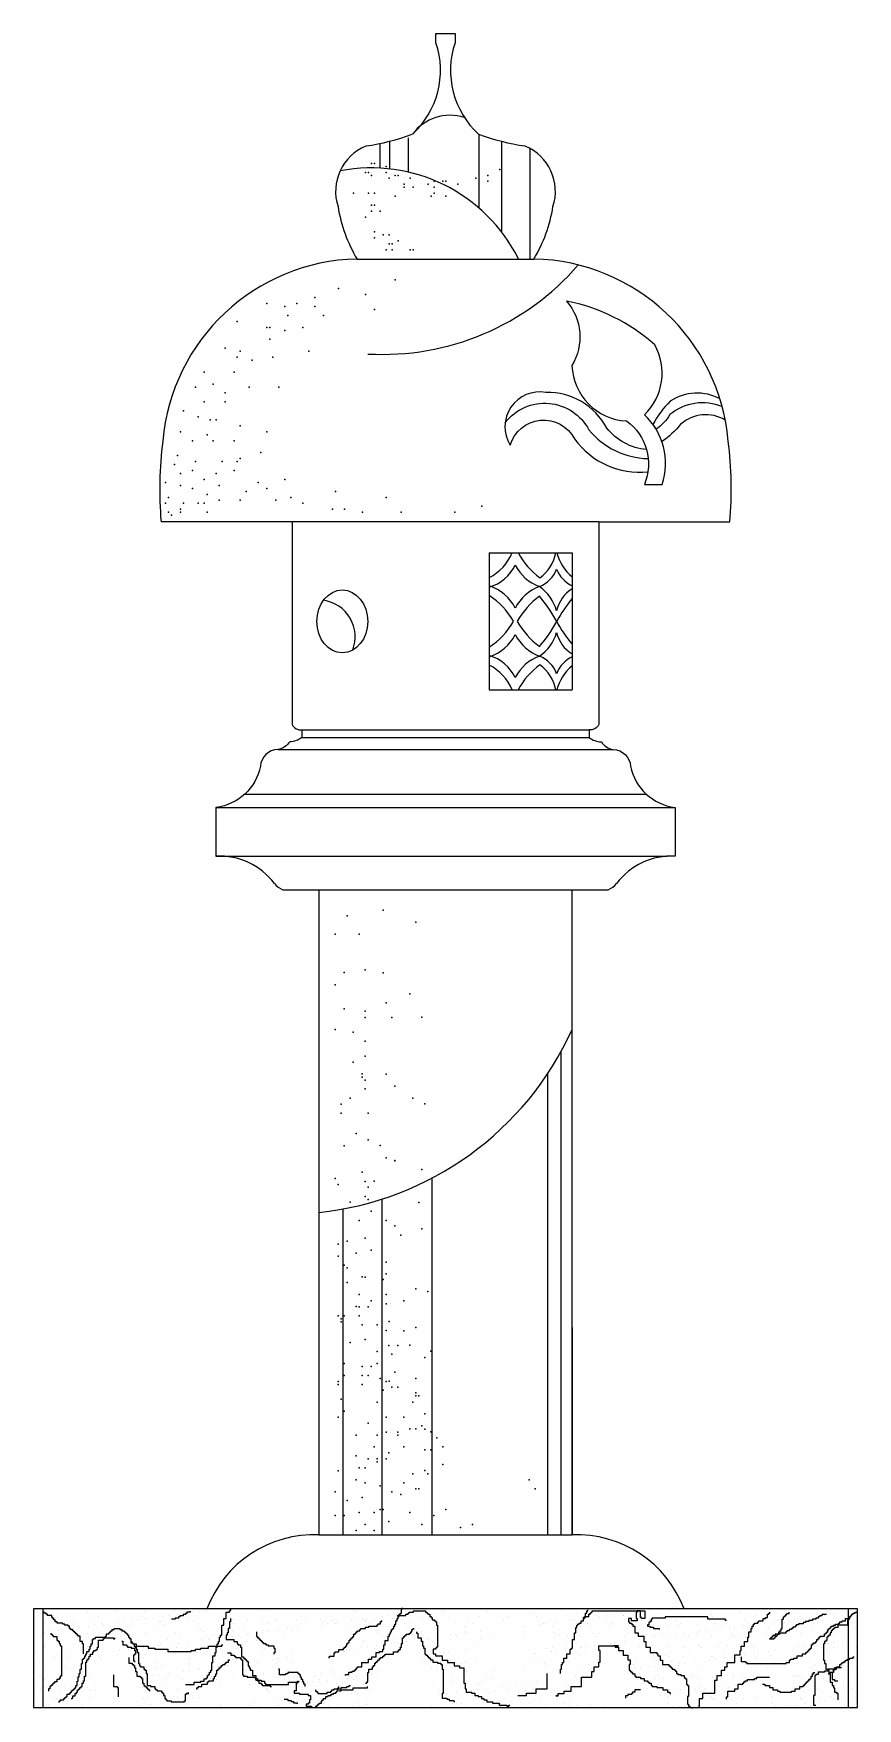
# Model space of a CAD drawing. Extents: x 874 to 1321, y 1756 to 2665.
import ezdxf

# ---------------------------------------------------------------- set-up
doc = ezdxf.new("R2010")
doc.units = 0
doc.header["$LTSCALE"] = 10
doc.header["$MEASUREMENT"] = 0
for name, color, linetype in [('3', 3, 'CONTINUOUS'), ('4', 4, 'CONTINUOUS'), ('7', 7, 'CONTINUOUS'), ('BH', 3, 'CONTINUOUS')]:
    doc.layers.add(name, color=color, linetype=linetype)

msp = doc.modelspace()

# ---------------------------------------------------------------- linework, layer by layer
at = {"layer": '3'}
for p, q in [((1115.66, 2610.08), (1115.66, 2570.18)), ((1062.05, 2605.06), (1062.05, 2591.68)), ((1067.21, 2606.25), (1067.21, 2591.26)), ((1077.43, 2608.05), (1077.43, 2589.52)), ((1128.1, 2606.25), (1128.1, 2557.07)), ((1143.4, 2602.48), (1143.4, 2542.36)), ((1019.73, 2282.74), (1175.58, 2282.74)), ((988.76, 2252.04), (1206.55, 2252.04)), ((1160.4, 1850.03), (1160.4, 2112.37)), ((1153.22, 1850.03), (1153.22, 2100.49)), ((1090.48, 1850.03), (1090.48, 2043.71)), ((1042.09, 1850.03), (1042.09, 2026.93)), ((1063.32, 1850.03), (1063.32, 2032.29)), ((1166.34, 1962.55), (1166.34, 1850.03)), ((1028.98, 1933.65), (1028.98, 1850.03)), ((950.89, 1804.3), (949, 1804.3)), ((952.78, 1804.93), (950.89, 1804.93)), ((950.89, 1804.93), (950.89, 1804.3)), ((953.41, 1805.56), (952.78, 1805.56)), ((952.78, 1805.56), (952.78, 1804.93)), ((955.3, 1806.19), (953.41, 1806.19)), ((953.41, 1806.19), (953.41, 1805.56)), ((956.56, 1806.82), (955.3, 1806.82)), ((955.3, 1806.82), (955.3, 1806.19)), ((957.2, 1807.45), (956.56, 1807.45)), ((956.56, 1807.45), (956.56, 1806.82)), ((959.09, 1808.08), (957.2, 1808.08)), ((957.2, 1808.08), (957.2, 1807.45)), ((959.09, 1808.71), (959.09, 1808.08)), ((1054.24, 1799.26), (1054.24, 1799.89)), ((1054.24, 1799.89), (1056.13, 1799.89)), ((1056.13, 1799.89), (1056.13, 1800.52)), ((1056.13, 1800.52), (1060.54, 1800.52)), ((1060.54, 1800.52), (1060.54, 1801.15)), ((1060.54, 1801.15), (1061.17, 1801.15)), ((1061.17, 1801.15), (1061.17, 1801.78)), ((1061.17, 1801.78), (1062.43, 1801.78)), ((1062.43, 1801.78), (1062.43, 1803.04)), ((1062.43, 1803.04), (1063.06, 1803.04)), ((1063.06, 1803.04), (1063.06, 1803.67)), ((1208, 1801.15), (1207.37, 1801.15)), ((1207.37, 1801.15), (1207.37, 1800.52)), ((1207.37, 1800.52), (1208.63, 1800.52)), ((1208.63, 1802.41), (1208, 1802.41)), ((1208, 1802.41), (1208, 1801.15)), ((1209.26, 1803.04), (1208.63, 1803.04)), ((1208.63, 1803.04), (1208.63, 1802.41)), ((1208.63, 1800.52), (1208.63, 1799.89)), ((1208.63, 1799.89), (1210.52, 1799.89)), ((1209.89, 1804.3), (1209.26, 1804.3)), ((1209.26, 1804.3), (1209.26, 1803.04)), ((1216.82, 1804.93), (1209.89, 1804.93)), ((1209.89, 1804.93), (1209.89, 1804.3)), ((1210.52, 1799.89), (1210.52, 1799.26)), ((1240.13, 1805.56), (1216.82, 1805.56)), ((1216.82, 1805.56), (1216.82, 1804.93)), ((1240.13, 1804.3), (1240.13, 1805.56)), ((1249.59, 1804.3), (1240.13, 1804.3)), ((1249.59, 1803.67), (1249.59, 1804.3)), ((1250.22, 1803.67), (1249.59, 1803.67)), ((1280.46, 1799.26), (1280.46, 1804.3)), ((1280.46, 1804.3), (1281.09, 1804.3)), ((1281.09, 1804.3), (1281.09, 1805.56)), ((1281.09, 1805.56), (1281.72, 1805.56)), ((1281.72, 1805.56), (1281.72, 1806.19)), ((1281.72, 1806.19), (1282.35, 1806.19)), ((1282.35, 1806.19), (1282.35, 1806.82)), ((1282.35, 1806.82), (1282.98, 1806.82)), ((1282.98, 1806.82), (1282.98, 1807.45)), ((1282.98, 1807.45), (1284.25, 1807.45)), ((1284.25, 1807.45), (1284.25, 1808.08)), ((1287.4, 1799.89), (1286.14, 1799.89)), ((1286.14, 1799.89), (1286.14, 1799.26)), ((1288.03, 1800.52), (1287.4, 1800.52)), ((1287.4, 1800.52), (1287.4, 1799.89)), ((1289.29, 1801.15), (1288.03, 1801.15)), ((1288.03, 1801.15), (1288.03, 1800.52)), ((1291.81, 1801.78), (1289.29, 1801.78)), ((1289.29, 1801.78), (1289.29, 1801.15)), ((1293.07, 1802.41), (1291.81, 1802.41)), ((1291.81, 1802.41), (1291.81, 1801.78)), ((1294.96, 1803.04), (1293.07, 1803.04)), ((1293.07, 1803.04), (1293.07, 1802.41)), ((1296.85, 1803.67), (1294.96, 1803.67)), ((1294.96, 1803.67), (1294.96, 1803.04)), ((1298.74, 1804.3), (1296.85, 1804.3)), ((1296.85, 1804.3), (1296.85, 1803.67)), ((1300, 1804.93), (1298.74, 1804.93)), ((1298.74, 1804.93), (1298.74, 1804.3)), ((1300.63, 1805.56), (1300, 1805.56)), ((1300, 1805.56), (1300, 1804.93)), ((1301.89, 1806.19), (1300.63, 1806.19)), ((1300.63, 1806.19), (1300.63, 1805.56)), ((1304.41, 1806.82), (1301.89, 1806.82)), ((1301.89, 1806.82), (1301.89, 1806.19)), ((883.47, 1796.74), (883.47, 1796.11)), ((883.47, 1796.11), (884.1, 1796.11)), ((884.1, 1796.11), (884.1, 1795.48)), ((884.1, 1795.48), (884.73, 1795.48)), ((884.73, 1795.48), (884.73, 1794.85)), ((884.73, 1794.85), (886.62, 1794.85)), ((886.62, 1794.85), (886.62, 1792.96)), ((886.62, 1792.96), (887.25, 1792.96)), ((887.25, 1792.96), (887.25, 1792.33)), ((887.25, 1792.33), (887.88, 1792.33)), ((887.88, 1792.33), (887.88, 1791.07)), ((887.88, 1791.07), (888.51, 1791.07)), ((888.51, 1791.07), (888.51, 1789.81)), ((909.3, 1789.18), (909.3, 1792.96)), ((909.3, 1792.96), (911.82, 1792.96)), ((911.82, 1792.96), (911.82, 1793.59)), ((911.82, 1793.59), (912.45, 1793.59)), ((912.45, 1793.59), (912.45, 1794.22)), ((912.45, 1794.22), (917.5, 1794.22)), ((917.5, 1794.22), (917.5, 1793.59)), ((917.5, 1793.59), (918.13, 1793.59)), ((918.13, 1793.59), (918.13, 1794.22)), ((921.91, 1792.33), (922.54, 1792.33)), ((922.54, 1792.33), (922.54, 1790.44)), ((995, 1797.37), (995, 1794.85)), ((995, 1794.85), (995.63, 1794.85)), ((995.63, 1794.85), (995.63, 1794.22)), ((995.63, 1794.22), (996.26, 1794.22)), ((996.26, 1794.22), (996.26, 1793.59)), ((996.26, 1793.59), (996.89, 1793.59)), ((996.89, 1793.59), (996.89, 1792.96)), ((996.89, 1792.96), (997.52, 1792.96)), ((997.52, 1792.96), (997.52, 1792.33)), ((997.52, 1792.33), (998.16, 1792.33)), ((998.16, 1792.33), (998.16, 1791.7)), ((998.16, 1791.7), (998.79, 1791.7)), ((998.79, 1791.7), (998.79, 1791.07)), ((998.79, 1791.07), (1000.05, 1791.07)), ((1000.05, 1791.07), (1000.05, 1790.44)), ((1044.16, 1789.81), (1044.16, 1791.07)), ((1044.16, 1791.07), (1044.79, 1791.07)), ((1044.79, 1791.07), (1044.79, 1791.7)), ((1044.79, 1791.7), (1045.42, 1791.7)), ((1045.42, 1791.7), (1045.42, 1792.96)), ((1045.42, 1792.96), (1046.05, 1792.96)), ((1046.05, 1792.96), (1046.05, 1793.59)), ((1046.05, 1793.59), (1046.68, 1793.59)), ((1046.68, 1793.59), (1046.68, 1794.22)), ((1046.68, 1794.22), (1047.31, 1794.22)), ((1047.31, 1794.22), (1047.31, 1794.85)), ((1047.31, 1794.85), (1047.94, 1794.85)), ((1047.94, 1794.85), (1047.94, 1796.11)), ((1047.94, 1796.11), (1048.57, 1796.11)), ((1048.57, 1796.11), (1048.57, 1796.74)), ((1048.57, 1796.74), (1049.2, 1796.74)), ((1049.2, 1796.74), (1049.2, 1797.37)), ((1049.2, 1797.37), (1049.83, 1797.37)), ((1049.83, 1797.37), (1049.83, 1798)), ((1049.83, 1798), (1051.09, 1798)), ((1051.09, 1798), (1051.09, 1798.63)), ((1051.09, 1798.63), (1051.72, 1798.63)), ((1051.72, 1798.63), (1051.72, 1799.26)), ((1051.72, 1799.26), (1054.24, 1799.26)), ((1073.77, 1789.18), (1073.77, 1791.07)), ((1073.77, 1791.07), (1074.4, 1791.07)), ((1074.4, 1791.07), (1074.4, 1794.22)), ((1074.4, 1794.22), (1075.03, 1794.22)), ((1075.03, 1794.22), (1075.03, 1794.85)), ((1075.03, 1794.85), (1075.66, 1794.85)), ((1075.66, 1794.85), (1075.66, 1795.48)), ((1075.66, 1795.48), (1076.29, 1795.48)), ((1076.29, 1795.48), (1076.29, 1796.11)), ((1076.29, 1796.11), (1078.18, 1796.11)), ((1078.18, 1796.11), (1078.18, 1796.74)), ((1078.18, 1796.74), (1078.81, 1796.74)), ((1078.81, 1796.74), (1078.81, 1797.37)), ((1078.81, 1797.37), (1079.45, 1797.37)), ((1079.45, 1797.37), (1079.45, 1798.63)), ((1079.45, 1798.63), (1080.08, 1798.63)), ((1080.08, 1798.63), (1080.08, 1799.26)), ((1080.08, 1799.26), (1080.71, 1799.26)), ((1081.97, 1797.37), (1081.97, 1796.74)), ((1081.97, 1796.74), (1082.6, 1796.74)), ((1082.6, 1796.74), (1082.6, 1794.22)), ((1082.6, 1794.22), (1084.49, 1794.22)), ((1084.49, 1794.22), (1084.49, 1792.33)), ((1084.49, 1792.33), (1085.12, 1792.33)), ((1085.12, 1792.33), (1085.12, 1789.81)), ((1210.52, 1799.26), (1213.67, 1799.26)), ((1213.67, 1799.26), (1213.67, 1798.63)), ((1274.16, 1793.59), (1273.53, 1793.59)), ((1273.53, 1793.59), (1276.05, 1793.59)), ((1274.79, 1794.22), (1274.16, 1794.22)), ((1274.16, 1794.22), (1274.16, 1793.59)), ((1275.42, 1794.85), (1274.79, 1794.85)), ((1274.79, 1794.85), (1274.79, 1794.22)), ((1276.68, 1795.48), (1275.42, 1795.48)), ((1275.42, 1795.48), (1275.42, 1794.85)), ((1276.05, 1793.59), (1276.05, 1794.22)), ((1276.05, 1794.22), (1276.68, 1794.22)), ((1279.2, 1796.11), (1276.68, 1796.11)), ((1276.68, 1796.11), (1276.68, 1795.48)), ((1276.68, 1794.22), (1276.68, 1794.85)), ((1276.68, 1794.85), (1277.31, 1794.85)), ((1277.31, 1794.85), (1277.31, 1795.48)), ((1277.31, 1795.48), (1277.94, 1795.48)), ((1277.94, 1795.48), (1277.94, 1796.11)), ((1277.94, 1796.11), (1278.57, 1796.11)), ((1278.57, 1796.11), (1278.57, 1797.37)), ((1278.57, 1797.37), (1279.2, 1797.37)), ((1279.2, 1797.37), (1279.2, 1798)), ((1279.2, 1798), (1279.83, 1798)), ((1282.35, 1796.74), (1279.2, 1796.74)), ((1279.2, 1796.74), (1279.2, 1796.11)), ((1279.83, 1798), (1279.83, 1799.26)), ((1279.83, 1799.26), (1280.46, 1799.26)), ((1282.98, 1797.37), (1282.35, 1797.37)), ((1282.35, 1797.37), (1282.35, 1796.74)), ((1284.25, 1798), (1282.98, 1798)), ((1282.98, 1798), (1282.98, 1797.37)), ((1285.51, 1798.63), (1284.25, 1798.63)), ((1284.25, 1798.63), (1284.25, 1798)), ((1286.14, 1799.26), (1285.51, 1799.26)), ((1285.51, 1799.26), (1285.51, 1798.63)), ((888.51, 1789.81), (889.14, 1789.81)), ((889.14, 1789.81), (889.14, 1773.44)), ((903, 1781), (903, 1782.26)), ((903, 1782.26), (903.63, 1782.26)), ((903.63, 1782.26), (903.63, 1782.89)), ((903.63, 1782.89), (904.26, 1782.89)), ((904.26, 1782.89), (904.26, 1784.15)), ((904.26, 1784.15), (904.89, 1784.15)), ((904.89, 1784.15), (904.89, 1785.4)), ((904.89, 1785.4), (906.15, 1785.4)), ((906.15, 1785.4), (906.15, 1786.66)), ((906.15, 1786.66), (906.78, 1786.66)), ((906.78, 1786.66), (906.78, 1787.29)), ((906.78, 1787.29), (908.04, 1787.29)), ((908.04, 1787.29), (908.04, 1787.92)), ((908.04, 1787.92), (908.67, 1787.92)), ((908.67, 1787.92), (908.67, 1789.18)), ((908.67, 1789.18), (909.3, 1789.18)), ((922.54, 1790.44), (924.43, 1790.44)), ((924.43, 1790.44), (924.43, 1789.81)), ((924.43, 1789.81), (925.06, 1789.81)), ((925.06, 1789.81), (925.06, 1789.18)), ((925.06, 1789.18), (926.95, 1789.18)), ((925.69, 1783.52), (925.69, 1780.37)), ((926.95, 1789.18), (926.95, 1788.55)), ((926.95, 1788.55), (928.84, 1788.55)), ((928.84, 1784.78), (928.21, 1784.78)), ((928.21, 1784.78), (928.21, 1781.63)), ((928.21, 1781.63), (928.84, 1781.63)), ((928.84, 1788.55), (928.84, 1787.29)), ((928.84, 1787.29), (929.47, 1787.29)), ((929.47, 1785.4), (928.84, 1785.4)), ((928.84, 1785.4), (928.84, 1784.78)), ((928.84, 1781.63), (928.84, 1781)), ((929.47, 1787.29), (929.47, 1785.4)), ((979.25, 1786.03), (981.14, 1786.03)), ((979.88, 1781), (979.88, 1782.26)), ((979.88, 1782.26), (980.51, 1782.26)), ((981.14, 1786.03), (981.14, 1784.78)), ((981.14, 1784.78), (983.03, 1784.78)), ((983.03, 1784.78), (983.03, 1784.15)), ((983.03, 1784.15), (983.66, 1784.15)), ((983.66, 1784.15), (983.66, 1783.52)), ((983.66, 1783.52), (986.18, 1783.52)), ((986.18, 1783.52), (986.18, 1782.89)), ((986.18, 1782.89), (986.81, 1782.89)), ((986.81, 1782.89), (986.81, 1782.26)), ((986.81, 1782.26), (987.44, 1782.26)), ((987.44, 1782.26), (987.44, 1774.07)), ((1000.05, 1790.44), (1001.31, 1790.44)), ((1001.31, 1790.44), (1001.31, 1789.81)), ((1001.31, 1789.81), (1004.46, 1789.81)), ((1004.46, 1789.81), (1004.46, 1788.55)), ((1004.46, 1788.55), (1005.09, 1788.55)), ((1005.09, 1786.03), (1004.46, 1786.03)), ((1004.46, 1786.03), (1004.46, 1785.4)), ((1005.09, 1788.55), (1005.09, 1786.03)), ((1034.07, 1783.52), (1034.7, 1783.52)), ((1034.7, 1783.52), (1034.7, 1784.15)), ((1034.7, 1784.15), (1037.22, 1784.15)), ((1037.22, 1784.15), (1037.22, 1786.03)), ((1037.22, 1786.03), (1037.85, 1786.03)), ((1037.85, 1786.03), (1037.85, 1786.66)), ((1037.85, 1786.66), (1039.75, 1786.66)), ((1039.75, 1786.66), (1039.75, 1787.92)), ((1039.75, 1787.92), (1042.27, 1787.92)), ((1042.27, 1787.92), (1042.27, 1788.55)), ((1042.27, 1788.55), (1042.9, 1788.55)), ((1042.9, 1788.55), (1042.9, 1789.18)), ((1042.9, 1789.18), (1043.53, 1789.18)), ((1043.53, 1789.18), (1043.53, 1789.81)), ((1043.53, 1789.81), (1044.16, 1789.81)), ((1060.54, 1781), (1060.54, 1781.63)), ((1060.54, 1781.63), (1061.17, 1781.63)), ((1061.17, 1781.63), (1061.17, 1782.26)), ((1061.17, 1782.26), (1061.8, 1782.26)), ((1061.8, 1782.26), (1061.8, 1782.89)), ((1061.8, 1782.89), (1062.43, 1782.89)), ((1062.43, 1782.89), (1062.43, 1783.52)), ((1062.43, 1783.52), (1063.69, 1783.52)), ((1063.69, 1783.52), (1063.69, 1784.15)), ((1063.69, 1784.15), (1064.32, 1784.15)), ((1064.32, 1784.15), (1064.32, 1784.78)), ((1064.32, 1784.78), (1064.95, 1784.78)), ((1064.95, 1784.78), (1064.95, 1785.4)), ((1064.95, 1785.4), (1069.36, 1785.4)), ((1069.36, 1785.4), (1069.36, 1786.66)), ((1069.36, 1786.66), (1071.88, 1786.66)), ((1071.88, 1786.66), (1071.88, 1787.29)), ((1071.88, 1787.29), (1072.51, 1787.29)), ((1072.51, 1787.29), (1072.51, 1787.92)), ((1072.51, 1787.92), (1073.14, 1787.92)), ((1073.14, 1787.92), (1073.14, 1789.18)), ((1073.14, 1789.18), (1073.77, 1789.18)), ((1085.12, 1789.81), (1085.75, 1789.81)), ((1085.75, 1789.81), (1085.75, 1788.55)), ((1085.75, 1788.55), (1086.38, 1788.55)), ((1086.38, 1788.55), (1086.38, 1785.4)), ((1086.38, 1785.4), (1087.01, 1785.4)), ((1087.01, 1785.4), (1087.01, 1784.78)), ((1087.01, 1784.78), (1087.64, 1784.78)), ((1087.64, 1784.78), (1087.64, 1784.15)), ((1087.64, 1784.15), (1088.27, 1784.15)), ((1088.27, 1784.15), (1088.27, 1783.52)), ((1088.27, 1783.52), (1088.9, 1783.52)), ((1088.9, 1783.52), (1088.9, 1782.89)), ((1088.9, 1782.89), (1089.53, 1782.89)), ((1089.53, 1782.89), (1089.53, 1782.26)), ((1089.53, 1782.26), (1090.79, 1782.26)), ((1090.79, 1782.26), (1090.79, 1781)), ((1180.9, 1787.29), (1180.9, 1789.81)), ((1180.9, 1789.81), (1191.61, 1789.81)), ((1181.53, 1787.29), (1180.9, 1787.29)), ((1181.53, 1781), (1181.53, 1787.29)), ((1191.61, 1789.81), (1189.09, 1789.81)), ((1189.09, 1789.81), (1189.72, 1789.81)), ((1189.72, 1789.81), (1189.72, 1789.18)), ((1189.72, 1789.18), (1191.61, 1789.18)), ((1191.61, 1789.18), (1191.61, 1787.29)), ((1191.61, 1787.29), (1194.13, 1787.29)), ((1194.13, 1787.29), (1194.13, 1784.78)), ((1194.13, 1784.78), (1196.65, 1784.78)), ((1196.65, 1784.78), (1196.65, 1782.26)), ((1196.65, 1782.26), (1197.91, 1782.26)), ((1197.91, 1782.26), (1197.91, 1779.74)), ((889.14, 1773.44), (888.51, 1773.44)), ((888.51, 1773.44), (888.51, 1772.18)), ((901.74, 1770.92), (901.74, 1773.44)), ((901.74, 1773.44), (902.37, 1773.44)), ((902.37, 1773.44), (902.37, 1781)), ((902.37, 1781), (903, 1781)), ((917.5, 1774.07), (917.5, 1767.77)), ((925.69, 1780.37), (927.58, 1780.37)), ((927.58, 1780.37), (927.58, 1779.74)), ((927.58, 1779.74), (928.21, 1779.74)), ((928.21, 1779.74), (928.21, 1779.11)), ((928.21, 1779.11), (928.84, 1779.11)), ((928.84, 1779.11), (928.84, 1777.85)), ((928.84, 1777.85), (929.47, 1777.85)), ((929.47, 1777.85), (929.47, 1775.96)), ((929.47, 1775.96), (930.1, 1775.96)), ((930.1, 1775.96), (930.1, 1773.44)), ((930.1, 1773.44), (931.99, 1773.44)), ((931.99, 1773.44), (931.99, 1772.81)), ((931.99, 1772.81), (932.62, 1772.81)), ((932.62, 1772.81), (932.62, 1772.18)), ((972.32, 1772.18), (972.32, 1773.44)), ((972.32, 1773.44), (972.95, 1773.44)), ((972.95, 1773.44), (972.95, 1774.7)), ((972.95, 1774.7), (973.58, 1774.7)), ((973.58, 1774.7), (973.58, 1776.59)), ((973.58, 1776.59), (974.21, 1776.59)), ((974.21, 1776.59), (974.21, 1777.22)), ((974.21, 1777.22), (974.84, 1777.22)), ((974.84, 1777.22), (974.84, 1777.85)), ((974.84, 1777.85), (975.47, 1777.85)), ((975.47, 1777.85), (975.47, 1778.48)), ((975.47, 1778.48), (976.1, 1778.48)), ((976.1, 1778.48), (976.1, 1779.11)), ((976.1, 1779.11), (976.73, 1779.11)), ((976.73, 1779.11), (976.73, 1779.74)), ((976.73, 1779.74), (977.99, 1779.74)), ((977.99, 1779.74), (977.99, 1780.37)), ((977.99, 1780.37), (978.62, 1780.37)), ((978.62, 1780.37), (978.62, 1781)), ((978.62, 1781), (979.88, 1781)), ((987.44, 1774.07), (988.07, 1774.07)), ((988.07, 1774.07), (988.07, 1773.44)), ((988.07, 1773.44), (989.96, 1773.44)), ((989.96, 1773.44), (989.96, 1772.81)), ((989.96, 1772.81), (994.37, 1772.81)), ((994.37, 1772.81), (994.37, 1772.18)), ((1007.61, 1777.22), (1006.98, 1777.22)), ((1007.61, 1774.07), (1007.61, 1777.22)), ((1010.76, 1774.07), (1007.61, 1774.07)), ((1012.02, 1774.7), (1010.76, 1774.7)), ((1010.76, 1774.7), (1010.76, 1774.07)), ((1017.69, 1775.33), (1012.02, 1775.33)), ((1012.02, 1775.33), (1012.02, 1774.7)), ((1017.69, 1774.7), (1017.69, 1775.33)), ((1018.32, 1774.7), (1017.69, 1774.7)), ((1018.32, 1774.07), (1018.32, 1774.7)), ((1018.95, 1774.07), (1018.32, 1774.07)), ((1018.95, 1772.81), (1018.95, 1774.07)), ((1019.58, 1772.81), (1018.95, 1772.81)), ((1019.58, 1771.55), (1019.58, 1772.81)), ((1055.5, 1770.29), (1055.5, 1775.33)), ((1055.5, 1775.33), (1056.13, 1775.33)), ((1056.13, 1775.33), (1056.13, 1777.22)), ((1056.13, 1777.22), (1058.02, 1777.22)), ((1058.02, 1777.22), (1058.02, 1778.48)), ((1058.02, 1778.48), (1058.65, 1778.48)), ((1058.65, 1778.48), (1058.65, 1779.11)), ((1058.65, 1779.11), (1059.28, 1779.11)), ((1059.28, 1779.11), (1059.28, 1780.37)), ((1059.28, 1780.37), (1059.91, 1780.37)), ((1059.91, 1780.37), (1059.91, 1781)), ((1059.91, 1781), (1060.54, 1781)), ((1090.79, 1781), (1093.31, 1781)), ((1093.31, 1781), (1093.31, 1780.37)), ((1093.31, 1780.37), (1095.2, 1780.37)), ((1095.2, 1780.37), (1095.2, 1779.74)), ((1095.2, 1779.74), (1095.83, 1779.74)), ((1095.83, 1779.74), (1095.83, 1777.22)), ((1095.83, 1777.22), (1096.46, 1777.22)), ((1096.46, 1777.22), (1096.46, 1763.99)), ((1171.45, 1767.77), (1171.45, 1772.81)), ((1171.45, 1772.81), (1177.12, 1772.81)), ((1177.12, 1772.81), (1177.12, 1775.96)), ((1177.12, 1775.96), (1178.38, 1775.96)), ((1178.38, 1775.96), (1178.38, 1778.48)), ((1178.38, 1778.48), (1180.9, 1778.48)), ((1180.9, 1778.48), (1180.9, 1781)), ((1180.9, 1781), (1181.53, 1781)), ((1197.91, 1779.74), (1197.28, 1779.74)), ((1197.28, 1779.74), (1197.28, 1776.59)), ((1197.28, 1776.59), (1197.91, 1776.59)), ((1197.91, 1776.59), (1197.91, 1775.96)), ((1197.91, 1775.96), (1198.54, 1775.96)), ((1198.54, 1775.96), (1198.54, 1775.33)), ((1198.54, 1775.33), (1199.17, 1775.33)), ((1199.17, 1775.33), (1199.17, 1774.7)), ((1199.17, 1774.7), (1200.43, 1774.7)), ((1200.43, 1774.7), (1200.43, 1773.44)), ((1200.43, 1773.44), (1201.06, 1773.44)), ((1201.06, 1773.44), (1201.06, 1772.81)), ((1201.06, 1772.81), (1203.59, 1772.81)), ((1203.59, 1772.81), (1203.59, 1772.18)), ((1266.6, 1772.18), (1266.6, 1772.81)), ((1266.6, 1772.81), (1273.53, 1772.81)), ((1296.22, 1772.18), (1296.22, 1773.44)), ((1296.22, 1773.44), (1296.85, 1773.44)), ((1296.85, 1773.44), (1296.85, 1774.7)), ((1296.85, 1774.7), (1297.48, 1774.7)), ((1297.48, 1774.7), (1297.48, 1775.33)), ((1297.48, 1775.33), (1298.11, 1775.33)), ((1308.19, 1775.33), (1307.56, 1775.33)), ((1307.56, 1775.33), (1307.56, 1771.55)), ((1308.82, 1776.59), (1308.19, 1776.59)), ((1308.19, 1776.59), (1308.19, 1775.33)), ((1312.6, 1777.85), (1308.82, 1777.85)), ((1308.82, 1777.85), (1308.82, 1776.59)), ((882.84, 1766.51), (882.21, 1766.51)), ((882.21, 1766.51), (882.21, 1765.25)), ((883.47, 1767.77), (882.84, 1767.77)), ((882.84, 1767.77), (882.84, 1766.51)), ((884.1, 1768.4), (883.47, 1768.4)), ((883.47, 1768.4), (883.47, 1767.77)), ((884.73, 1769.03), (884.1, 1769.03)), ((884.1, 1769.03), (884.1, 1768.4)), ((885.36, 1769.66), (884.73, 1769.66)), ((884.73, 1769.66), (884.73, 1769.03)), ((886.62, 1770.29), (885.36, 1770.29)), ((885.36, 1770.29), (885.36, 1769.66)), ((887.88, 1771.55), (886.62, 1771.55)), ((886.62, 1771.55), (886.62, 1770.29)), ((888.51, 1772.18), (887.88, 1772.18)), ((887.88, 1772.18), (887.88, 1771.55)), ((896.7, 1762.73), (896.7, 1763.99)), ((896.7, 1763.99), (897.33, 1763.99)), ((897.33, 1763.99), (897.33, 1764.62)), ((897.33, 1764.62), (897.96, 1764.62)), ((897.96, 1764.62), (897.96, 1765.88)), ((897.96, 1765.88), (898.59, 1765.88)), ((898.59, 1765.88), (898.59, 1766.51)), ((898.59, 1766.51), (899.22, 1766.51)), ((899.22, 1766.51), (899.22, 1767.14)), ((899.22, 1767.14), (899.85, 1767.14)), ((899.85, 1767.14), (899.85, 1767.77)), ((899.85, 1767.77), (900.48, 1767.77)), ((900.48, 1767.77), (900.48, 1769.66)), ((900.48, 1769.66), (901.11, 1769.66)), ((901.11, 1769.66), (901.11, 1770.92)), ((901.11, 1770.92), (901.74, 1770.92)), ((917.5, 1767.77), (919.39, 1767.77)), ((919.39, 1767.77), (919.39, 1767.14)), ((919.39, 1767.14), (920.02, 1767.14)), ((920.02, 1767.14), (920.02, 1762.1)), ((932.62, 1772.18), (933.25, 1772.18)), ((933.25, 1772.18), (933.25, 1769.66)), ((933.25, 1769.66), (933.88, 1769.66)), ((933.88, 1769.66), (933.88, 1768.4)), ((933.88, 1768.4), (934.51, 1768.4)), ((934.51, 1768.4), (934.51, 1767.77)), ((934.51, 1767.77), (935.14, 1767.77)), ((935.14, 1767.77), (935.14, 1767.14)), ((935.14, 1767.14), (935.77, 1767.14)), ((935.77, 1767.14), (935.77, 1766.51)), ((935.77, 1766.51), (936.4, 1766.51)), ((936.4, 1766.51), (936.4, 1765.88)), ((936.4, 1765.88), (937.03, 1765.88)), ((937.03, 1765.88), (937.03, 1765.25)), ((962.24, 1766.51), (962.87, 1766.51)), ((962.87, 1766.51), (962.87, 1767.14)), ((962.87, 1767.14), (963.5, 1767.14)), ((963.5, 1767.14), (963.5, 1767.77)), ((963.5, 1767.77), (965.39, 1767.77)), ((965.39, 1767.77), (965.39, 1769.03)), ((965.39, 1769.03), (968.54, 1769.03)), ((968.54, 1769.03), (968.54, 1770.29)), ((968.54, 1770.29), (969.17, 1770.29)), ((969.17, 1770.29), (969.17, 1770.92)), ((969.17, 1770.92), (971.69, 1770.92)), ((971.69, 1770.92), (971.69, 1772.18)), ((971.69, 1772.18), (972.32, 1772.18)), ((994.37, 1772.18), (995.63, 1772.18)), ((995.63, 1772.18), (995.63, 1770.92)), ((995.63, 1770.92), (996.26, 1770.92)), ((996.26, 1770.92), (996.26, 1769.66)), ((996.26, 1769.66), (997.52, 1769.66)), ((997.52, 1769.66), (997.52, 1769.03)), ((997.52, 1769.03), (998.16, 1769.03)), ((998.16, 1769.03), (998.16, 1768.4)), ((998.16, 1768.4), (1002.57, 1768.4)), ((1002.57, 1768.4), (1002.57, 1767.77)), ((1002.57, 1767.77), (1003.2, 1767.77)), ((1020.21, 1771.55), (1019.58, 1771.55)), ((1020.21, 1770.29), (1020.21, 1771.55)), ((1020.84, 1770.29), (1020.21, 1770.29)), ((1020.84, 1769.03), (1020.84, 1770.29)), ((1021.47, 1769.03), (1020.84, 1769.03)), ((1021.47, 1767.77), (1021.47, 1769.03)), ((1027.14, 1765.88), (1027.14, 1765.25)), ((1027.14, 1765.25), (1027.77, 1765.25)), ((1027.77, 1765.25), (1027.77, 1764.62)), ((1027.77, 1764.62), (1028.4, 1764.62)), ((1028.4, 1764.62), (1028.4, 1763.99)), ((1028.4, 1763.99), (1033.44, 1763.99)), ((1033.44, 1763.99), (1033.44, 1764.62)), ((1033.44, 1764.62), (1035.33, 1764.62)), ((1035.33, 1764.62), (1035.33, 1765.25)), ((1035.33, 1765.25), (1035.96, 1765.25)), ((1035.96, 1765.25), (1035.96, 1765.88)), ((1035.96, 1765.88), (1037.22, 1765.88)), ((1037.22, 1765.88), (1037.22, 1766.51)), ((1037.22, 1766.51), (1041.01, 1766.51)), ((1041.01, 1766.51), (1041.01, 1767.14)), ((1041.01, 1767.14), (1044.16, 1767.14)), ((1044.16, 1767.14), (1044.16, 1767.77)), ((1044.16, 1767.77), (1045.42, 1767.77)), ((1045.42, 1767.77), (1045.42, 1768.4)), ((1045.42, 1768.4), (1046.05, 1768.4)), ((1054.24, 1769.66), (1054.87, 1769.66)), ((1054.87, 1769.66), (1054.87, 1770.29)), ((1054.87, 1770.29), (1055.5, 1770.29)), ((1096.46, 1763.99), (1095.83, 1763.99)), ((1095.83, 1763.99), (1095.83, 1761.47)), ((1158.84, 1762.73), (1158.84, 1763.99)), ((1158.84, 1763.99), (1162, 1763.99)), ((1162, 1763.99), (1162, 1765.25)), ((1162, 1765.25), (1165.78, 1765.25)), ((1165.78, 1765.25), (1165.78, 1767.77)), ((1165.78, 1767.77), (1171.45, 1767.77)), ((1198.54, 1763.36), (1196.65, 1763.36)), ((1196.65, 1763.36), (1196.65, 1762.73)), ((1199.17, 1763.99), (1198.54, 1763.99)), ((1198.54, 1763.99), (1198.54, 1763.36)), ((1200.43, 1764.62), (1199.17, 1764.62)), ((1199.17, 1764.62), (1199.17, 1763.99)), ((1203.59, 1765.88), (1200.43, 1765.88)), ((1200.43, 1765.88), (1200.43, 1764.62)), ((1203.59, 1772.18), (1205.48, 1772.18)), ((1205.48, 1772.18), (1205.48, 1770.92)), ((1205.48, 1770.92), (1207.37, 1770.92)), ((1207.37, 1770.92), (1207.37, 1770.29)), ((1207.37, 1770.29), (1208, 1770.29)), ((1208, 1770.29), (1208, 1769.66)), ((1208, 1769.66), (1209.26, 1769.66)), ((1209.26, 1769.66), (1209.26, 1768.4)), ((1209.26, 1768.4), (1209.89, 1768.4)), ((1209.89, 1768.4), (1209.89, 1767.77)), ((1209.89, 1767.77), (1212.41, 1767.77)), ((1212.41, 1767.77), (1212.41, 1767.14)), ((1212.41, 1767.14), (1215.56, 1767.14)), ((1215.56, 1767.14), (1215.56, 1765.88)), ((1215.56, 1765.88), (1218.08, 1765.88)), ((1218.08, 1765.88), (1218.08, 1764.62)), ((1218.08, 1764.62), (1219.34, 1764.62)), ((1219.34, 1764.62), (1219.34, 1763.99)), ((1219.34, 1763.99), (1219.97, 1763.99)), ((1250.85, 1762.1), (1250.85, 1765.25)), ((1250.85, 1765.25), (1254.63, 1765.25)), ((1254.63, 1765.25), (1254.63, 1766.51)), ((1254.63, 1766.51), (1256.52, 1766.51)), ((1256.52, 1766.51), (1256.52, 1769.03)), ((1256.52, 1769.03), (1259.04, 1769.03)), ((1259.04, 1769.03), (1259.04, 1769.66)), ((1259.04, 1769.66), (1259.67, 1769.66)), ((1259.67, 1769.66), (1259.67, 1770.29)), ((1259.67, 1770.29), (1260.3, 1770.29)), ((1260.3, 1770.29), (1260.3, 1770.92)), ((1260.3, 1770.92), (1261.56, 1770.92)), ((1261.56, 1770.92), (1261.56, 1771.55)), ((1261.56, 1771.55), (1265.34, 1771.55)), ((1265.34, 1771.55), (1265.34, 1772.18)), ((1265.34, 1772.18), (1266.6, 1772.18)), ((1269.75, 1769.03), (1271.01, 1769.03)), ((1271.01, 1769.03), (1271.01, 1768.4)), ((1271.01, 1768.4), (1273.53, 1768.4)), ((1273.53, 1768.4), (1273.53, 1767.14)), ((1273.53, 1767.14), (1275.42, 1767.14)), ((1275.42, 1767.14), (1275.42, 1765.88)), ((1275.42, 1765.88), (1277.94, 1765.88)), ((1277.94, 1765.88), (1277.94, 1765.25)), ((1277.94, 1765.25), (1279.2, 1765.25)), ((1279.2, 1765.25), (1279.2, 1764.62)), ((1279.2, 1764.62), (1285.51, 1764.62)), ((1285.51, 1764.62), (1285.51, 1765.25)), ((1285.51, 1765.25), (1287.4, 1765.25)), ((1287.4, 1765.25), (1287.4, 1766.51)), ((1287.4, 1766.51), (1289.92, 1766.51)), ((1289.92, 1767.77), (1291.81, 1767.77)), ((1289.92, 1766.51), (1289.92, 1767.77)), ((1291.81, 1767.77), (1291.81, 1768.4)), ((1291.81, 1768.4), (1292.44, 1768.4)), ((1292.44, 1768.4), (1292.44, 1769.03)), ((1292.44, 1769.03), (1293.07, 1769.03)), ((1293.07, 1769.03), (1293.07, 1769.66)), ((1293.07, 1769.66), (1293.7, 1769.66)), ((1293.7, 1769.66), (1293.7, 1770.29)), ((1293.7, 1770.29), (1294.33, 1770.29)), ((1294.33, 1770.29), (1294.33, 1770.92)), ((1294.33, 1770.92), (1294.96, 1770.92)), ((1294.96, 1770.92), (1294.96, 1771.55)), ((1294.96, 1771.55), (1295.59, 1771.55)), ((1295.59, 1771.55), (1295.59, 1772.18)), ((1295.59, 1772.18), (1296.22, 1772.18)), ((1307.56, 1771.55), (1308.82, 1771.55)), ((1308.82, 1771.55), (1308.82, 1770.92)), ((1308.82, 1770.92), (1310.71, 1770.92)), ((894.81, 1760.84), (894.81, 1761.47)), ((894.81, 1761.47), (895.44, 1761.47)), ((895.44, 1761.47), (895.44, 1762.73)), ((895.44, 1762.73), (896.7, 1762.73)), ((1010.13, 1760.84), (1012.02, 1760.84)), ((1012.02, 1760.84), (1012.02, 1760.21)), ((1012.02, 1760.21), (1013.91, 1760.21)), ((1013.91, 1760.21), (1013.91, 1759.58)), ((1013.91, 1759.58), (1015.17, 1759.58)), ((1015.17, 1759.58), (1015.17, 1758.95)), ((1015.17, 1758.95), (1017.06, 1758.95)), ((1017.06, 1758.95), (1017.06, 1758.32)), ((1095.83, 1761.47), (1098.35, 1761.47)), ((1098.35, 1761.47), (1098.35, 1760.84)), ((1098.35, 1760.84), (1099.61, 1760.84)), ((1099.61, 1760.84), (1099.61, 1760.21)), ((1099.61, 1760.21), (1102.13, 1760.21)), ((1102.13, 1760.21), (1102.13, 1759.58)), ((1102.13, 1759.58), (1102.76, 1759.58)), ((1158.21, 1762.73), (1157.58, 1762.73)), ((1157.58, 1762.73), (1158.84, 1762.73)), ((1196.65, 1762.73), (1195.39, 1762.73)), ((1195.39, 1762.73), (1195.39, 1761.47)), ((1250.22, 1760.84), (1250.22, 1762.1)), ((1250.22, 1762.1), (1250.85, 1762.1))]:
    msp.add_line(p, q, dxfattribs=at)
for centre, radius, start, end in [((1100.31, 2594.55), 25.84, 72.92798, 143.04958), ((1057.35, 2502.37), 89.43, 26.55969, 100.8803), ((1063.48, 2631.16), 140.56, 266.7465, 319.10565), ((1108.67, 2393.69), 27.38, 297.78283, 337.30601), ((1170.39, 2399.8), 37.22, 206.61781, 234.80828), ((1134.56, 2388.13), 23.63, 307.47829, 347.45666), ((1183.16, 2389.7), 25.94, 194.97396, 229.64225), ((1114.11, 2387.14), 23.99, 287.77334, 333.1926), ((1156.94, 2387.14), 23.99, 206.8074, 249.8157), ((1142.75, 2379.73), 16.22, 291.36132, 339.92787), ((1173.23, 2379.73), 16.22, 200.07213, 244.94581), ((1114.11, 2342.11), 23.99, 26.8074, 72.22666), ((1156.9, 2342.14), 23.95, 110.13136, 153.21143), ((1134.38, 2344.59), 24.6, 16.27651, 54.50392), ((1176.92, 2347.11), 19.43, 122.92566, 166.97887), ((1028.53, 2337.33), 20.08, 339.00259, 81.75434), ((1100.52, 2327.01), 38.88, 28.94542, 57.45606), ((1177.28, 2322.01), 47.16, 127.41978, 149.66089), ((1089.04, 2309), 78.08, 27.94486, 40.25829), ((1216.26, 2315.75), 65.45, 139.68508, 152.87505), ((1100.52, 2364.52), 38.88, 302.54394, 331.05458), ((1177.28, 2369.52), 47.16, 210.33911, 232.58022), ((1091.72, 2381.61), 75.44, 318.95899, 331.48572), ((1213.75, 2374.91), 62.98, 207.74418, 221.19019), ((1114.11, 2349.42), 23.99, 287.77334, 333.1926), ((1156.9, 2349.39), 23.95, 206.78857, 249.86864), ((1135.22, 2346.51), 23.77, 304.43664, 343.33026), ((1176.19, 2344.03), 18.71, 193.39474, 238.29613), ((1114.11, 2304.39), 23.99, 26.8074, 72.22666), ((1156.94, 2304.39), 23.99, 110.1843, 153.1926), ((1142.75, 2311.8), 16.22, 20.07213, 68.63868), ((1108.67, 2297.84), 27.38, 22.9744, 62.21717), ((1170.39, 2291.73), 37.22, 125.19172, 153.16936), ((1134.56, 2303.4), 23.63, 12.54334, 52.52171), ((1173.23, 2311.8), 16.22, 115.05419, 159.92787), ((1183.16, 2301.83), 25.94, 130.35775, 165.02604), ((1011.11, 2194.46), 170.37, 276.01944, 335.65768)]:
    msp.add_arc(centre, radius, start, end, dxfattribs=at)
at = {"layer": '4'}
for p, q in [((1092.49, 2659.75), (1092.49, 2664.75)), ((1092.49, 2664.75), (1101.3, 2664.75)), ((1094.01, 2664.75), (1102.82, 2664.75)), ((1102.82, 2664.75), (1102.82, 2659.75)), ((1049.67, 2542.36), (1145.64, 2542.36)), ((1014.42, 2399.69), (943.26, 2399.69)), ((1180.9, 2399.69), (1014.42, 2399.69)), ((1180.9, 2399.69), (1252.05, 2399.69)), ((1121.43, 2383), (1121.43, 2308.53)), ((973.05, 2244.82), (973.05, 2218.28)), ((1009.29, 2200.02), (1186.02, 2200.02)), ((1028.98, 1850.03), (1166.34, 1850.03))]:
    msp.add_line(p, q, dxfattribs=at)
for points in [[(1014.42, 2399.69), (1014.42, 2289.78, 0.316584), (1019.73, 2286.89), (1019.73, 2282.74, -0.160679), (1013.13, 2280.38, -0.196344), (1006.7, 2276.25, 0.396667), (997.22, 2267.12, -0.325278), (973.05, 2244.82)], [(1180.9, 2399.69), (1180.9, 2289.78, -0.316584), (1175.58, 2286.89), (1175.58, 2282.74, 0.160679), (1182.18, 2280.38, 0.196344), (1188.62, 2276.25, -0.396667), (1198.1, 2267.12, 0.325278), (1222.26, 2244.82), (1222.26, 2218.28, 0.253477), (1190.55, 2203.42)], [(1028.98, 2200.02), (1028.98, 1850.03, 0.325191), (968.14, 1809.87, 0.325191)], [(1227.17, 1809.87, 0.325191), (1166.34, 1850.03), (1166.34, 2200.02)]]:
    msp.add_lwpolyline(points, format="xyb", dxfattribs=at)
msp.add_lwpolyline([(1121.43, 2383), (1121.43, 2308.53), (1166.36, 2308.53)], dxfattribs=at)
msp.add_lwpolyline([(874.01, 1809.87), (874.01, 1756.36), (1321.3, 1756.36), (1321.3, 1809.87)], close=True, dxfattribs=at)
for centre, radius, start, end in [((1048, 2644.75), 46.95, 312.39719, 18.6287), ((1147.31, 2644.75), 46.95, 161.3713, 227.60281), ((1035.62, 2731.07), 128.75, 278.4056, 289.99851), ((1159.69, 2731.07), 128.75, 250.00149, 261.5944), ((1064.79, 2579.01), 26.77, 112.74475, 197.88362), ((1130.52, 2579.01), 26.77, 342.11638, 67.25525), ((1118.72, 2583.6), 80.43, 189.16428, 210.84933), ((1076.59, 2583.6), 80.43, 329.15067, 350.83572), ((1051.81, 2434.37), 108.01, 91.13607, 175.11095), ((1143.5, 2434.37), 108.01, 4.88905, 88.86393), ((1149.12, 2417.26), 206.61, 172.6825, 184.87728), ((1046.19, 2417.26), 206.61, 355.12272, 7.3175), ((975.2, 2181.58), 36.76, 36.45385, 93.34816), ((1018.88, 2217.52), 19.95, 224.96565, 241.2764), ((1176.43, 2217.52), 19.95, 298.7236, 315.03435)]:
    msp.add_arc(centre, radius, start, end, dxfattribs=at)
at = {"layer": '7'}
for p, q in [((1121.43, 2383), (1166.36, 2383)), ((1166.36, 2383), (1166.36, 2308.53)), ((1121.43, 2308.53), (1166.36, 2308.53)), ((1019.73, 2286.89), (1175.58, 2286.89)), ((1006.7, 2276.25), (1188.62, 2276.25)), ((973.05, 2244.82), (1222.26, 2244.82)), ((973.05, 2218.28), (1217.97, 2218.28)), ((879.18, 1808.16), (879.18, 1808.76)), ((950.47, 1808.85), (950.47, 1808.85)), ((966.18, 1809.05), (966.18, 1809.05)), ((968.4, 1808.9), (968.4, 1808.9)), ((980.34, 1808.16), (980.34, 1808.76)), ((980.34, 1808.76), (980.93, 1808.76)), ((980.93, 1808.76), (980.93, 1809.95)), ((980.93, 1809.95), (981.53, 1809.95)), ((981.53, 1808.98), (981.53, 1808.98)), ((997.73, 1809.56), (997.73, 1809.56)), ((1000.62, 1809.27), (1000.62, 1809.27)), ((1013.44, 1809.76), (1013.44, 1809.76)), ((1023.88, 1809.76), (1023.88, 1809.76)), ((1028.79, 1809.69), (1028.79, 1809.69)), ((1047.88, 1809.55), (1047.88, 1809.55)), ((1072.25, 1809.02), (1072.25, 1809.02)), ((1073.76, 1807.57), (1073.76, 1809.95)), ((1073.76, 1809.95), (1074.35, 1809.95)), ((1074.35, 1809.95), (1074.35, 1810.54)), ((1080.3, 1808.16), (1080.3, 1808.76)), ((1080.3, 1808.76), (1086.85, 1808.76)), ((1086.85, 1808.76), (1086.85, 1808.16)), ((1086.99, 1808.98), (1086.99, 1808.98)), ((1096.26, 1808.81), (1096.26, 1808.81)), ((1174.31, 1807.57), (1174.31, 1808.76)), ((1174.31, 1808.76), (1174.91, 1808.76)), ((1174.91, 1808.76), (1174.91, 1809.35)), ((1177.29, 1808.16), (1177.29, 1808.76)), ((1177.29, 1808.76), (1205.85, 1808.76)), ((1203.47, 1808.76), (1201.68, 1808.76)), ((1201.68, 1808.76), (1201.68, 1808.16)), ((1203.47, 1805.19), (1203.47, 1808.76)), ((1205.57, 1809.06), (1205.57, 1809.06)), ((1205.85, 1808.76), (1205.85, 1804.6)), ((879.78, 1808.16), (879.18, 1808.16)), ((879.77, 1802), (879.77, 1802)), ((879.78, 1807.57), (879.78, 1808.16)), ((880.97, 1807.57), (879.78, 1807.57)), ((880.97, 1806.97), (880.97, 1807.57)), ((881.56, 1806.97), (880.97, 1806.97)), ((881.56, 1806.38), (881.56, 1806.97)), ((883.94, 1806.38), (881.56, 1806.38)), ((883.94, 1805.19), (883.94, 1806.38)), ((884.54, 1805.19), (883.94, 1805.19)), ((884.54, 1804.6), (884.54, 1805.19)), ((885.13, 1804.6), (884.54, 1804.6)), ((884.73, 1806.5), (884.73, 1806.5)), ((885.13, 1804), (885.13, 1804.6)), ((885.73, 1804), (885.13, 1804)), ((885.73, 1802.81), (885.73, 1804)), ((886.92, 1802.81), (885.73, 1802.81)), ((885.84, 1805.48), (885.84, 1805.48)), ((886.16, 1803.18), (886.16, 1803.18)), ((886.92, 1802.22), (886.92, 1802.81)), ((889.9, 1802.22), (886.92, 1802.22)), ((887.01, 1807.56), (887.01, 1807.56)), ((888.69, 1801.57), (888.69, 1801.57)), ((889.9, 1801.62), (889.9, 1802.22)), ((891.09, 1801.62), (889.9, 1801.62)), ((891.06, 1800.7), (891.06, 1800.7)), ((891.09, 1801.03), (891.09, 1801.62)), ((892.87, 1801.03), (891.09, 1801.03)), ((892.87, 1800.43), (892.87, 1801.03)), ((893.47, 1800.43), (892.87, 1800.43)), ((893.47, 1799.24), (893.47, 1800.43)), ((895.48, 1802.2), (895.48, 1802.2)), ((898.92, 1799.76), (898.92, 1799.76)), ((903.21, 1808.14), (903.21, 1808.14)), ((903.8, 1800.4), (903.8, 1800.4)), ((904.84, 1803.22), (904.84, 1803.22)), ((907.37, 1801.61), (907.37, 1801.61)), ((909.1, 1805.97), (909.1, 1805.97)), ((910.83, 1802.13), (910.83, 1802.13)), ((911.95, 1801.47), (911.95, 1801.47)), ((915.07, 1800.49), (915.07, 1800.49)), ((918.92, 1808.34), (918.92, 1808.34)), ((919.95, 1802.52), (919.95, 1802.52)), ((923.53, 1803.25), (923.53, 1803.25)), ((926.06, 1801.64), (926.06, 1801.64)), ((927.03, 1802.71), (927.03, 1802.71)), ((928.1, 1803.6), (928.1, 1803.6)), ((931.22, 1804.01), (931.22, 1804.01)), ((933.11, 1805.76), (933.11, 1805.76)), ((934.21, 1804.75), (934.21, 1804.75)), ((934.27, 1808.27), (934.27, 1808.27)), ((936.1, 1804.65), (936.1, 1804.65)), ((939.43, 1799.96), (939.43, 1799.96)), ((942.21, 1803.29), (942.21, 1803.29)), ((942.74, 1802.91), (942.74, 1802.91)), ((944.25, 1805.72), (944.25, 1805.72)), ((944.74, 1801.67), (944.74, 1801.67)), ((947.37, 1806.14), (947.37, 1806.14)), ((952.25, 1806.78), (952.25, 1806.78)), ((957.47, 1805.23), (957.47, 1805.23)), ((960.4, 1807.85), (960.4, 1807.85)), ((960.9, 1803.32), (960.9, 1803.32)), ((963.43, 1801.71), (963.43, 1801.71)), ((963.44, 1799.76), (963.44, 1799.76)), ((963.52, 1808.26), (963.52, 1808.26)), ((974.29, 1803.42), (974.29, 1803.42)), ((976.17, 1795.68), (976.17, 1801.03)), ((976.17, 1801.03), (977.36, 1801.03)), ((977.36, 1801.03), (977.36, 1804.6)), ((977.36, 1804.6), (978.55, 1804.6)), ((978.55, 1804.6), (978.55, 1808.16)), ((978.55, 1808.16), (980.34, 1808.16)), ((979.58, 1803.35), (979.58, 1803.35)), ((980.93, 1802.81), (980.34, 1802.81)), ((980.34, 1802.81), (980.34, 1799.24)), ((980.93, 1804.6), (980.93, 1802.81)), ((981.48, 1805.02), (981.48, 1805.02)), ((982.11, 1801.74), (982.11, 1801.74)), ((982.58, 1804.01), (982.58, 1804.01)), ((990, 1803.63), (990, 1803.63)), ((998.27, 1803.39), (998.27, 1803.39)), ((1000.8, 1801.78), (1000.8, 1801.78)), ((1005.34, 1803.55), (1005.34, 1803.55)), ((1005.84, 1804.49), (1005.84, 1804.49)), ((1016.95, 1803.42), (1016.95, 1803.42)), ((1017.51, 1799.83), (1017.51, 1799.83)), ((1019.48, 1801.81), (1019.48, 1801.81)), ((1021.55, 1804.14), (1021.55, 1804.14)), ((1029.85, 1804.29), (1029.85, 1804.29)), ((1030.53, 1801.55), (1030.53, 1801.55)), ((1030.95, 1803.27), (1030.95, 1803.27)), ((1033.66, 1801.96), (1033.66, 1801.96)), ((1035.64, 1803.46), (1035.64, 1803.46)), ((1037.26, 1804.34), (1037.26, 1804.34)), ((1038.17, 1801.84), (1038.17, 1801.84)), ((1038.54, 1802.6), (1038.54, 1802.6)), ((1046.69, 1803.68), (1046.69, 1803.68)), ((1048.99, 1808.54), (1048.99, 1808.54)), ((1049.81, 1804.09), (1049.81, 1804.09)), ((1052.6, 1804.26), (1052.6, 1804.26)), ((1054.21, 1803.75), (1054.21, 1803.75)), ((1054.32, 1803.49), (1054.32, 1803.49)), ((1054.69, 1804.73), (1054.69, 1804.73)), ((1056.85, 1801.88), (1056.85, 1801.88)), ((1062.84, 1805.8), (1062.84, 1805.8)), ((1065.96, 1806.21), (1065.96, 1806.21)), ((1068.81, 1804.85), (1068.81, 1804.85)), ((1069.59, 1799.24), (1069.59, 1800.43)), ((1069.59, 1800.43), (1070.18, 1800.43)), ((1070.18, 1800.43), (1070.18, 1801.62)), ((1070.18, 1801.62), (1070.78, 1801.62)), ((1070.78, 1801.62), (1070.78, 1803.41)), ((1070.78, 1803.41), (1071.37, 1803.41)), ((1070.84, 1806.85), (1070.84, 1806.85)), ((1071.37, 1806.38), (1076.14, 1806.38)), ((1071.37, 1803.41), (1071.37, 1804.6)), ((1071.37, 1804.6), (1071.97, 1804.6)), ((1071.97, 1804.6), (1071.97, 1805.78)), ((1071.97, 1805.78), (1072.57, 1805.78)), ((1072.57, 1805.78), (1072.57, 1806.97)), ((1072.57, 1806.97), (1073.16, 1806.97)), ((1073.01, 1803.52), (1073.01, 1803.52)), ((1073.16, 1806.97), (1073.16, 1807.57)), ((1073.16, 1807.57), (1073.76, 1807.57)), ((1075.54, 1801.91), (1075.54, 1801.91)), ((1076.14, 1806.38), (1076.14, 1806.97)), ((1076.14, 1806.97), (1077.33, 1806.97)), ((1077.33, 1806.97), (1077.33, 1807.57)), ((1077.33, 1807.57), (1077.92, 1807.57)), ((1077.92, 1807.57), (1077.92, 1808.16)), ((1077.92, 1808.16), (1080.3, 1808.16)), ((1078.22, 1803.55), (1078.22, 1803.55)), ((1078.99, 1807.93), (1078.99, 1807.93)), ((1079.32, 1802.54), (1079.32, 1802.54)), ((1082.11, 1808.34), (1082.11, 1808.34)), ((1084.52, 1805.05), (1084.52, 1805.05)), ((1086.85, 1808.16), (1087.44, 1808.16)), ((1087.44, 1808.16), (1087.44, 1807.57)), ((1087.44, 1807.57), (1088.04, 1807.57)), ((1088.04, 1807.57), (1088.04, 1806.97)), ((1088.04, 1806.97), (1089.23, 1806.97)), ((1089.23, 1806.97), (1089.23, 1805.78)), ((1089.23, 1805.78), (1089.82, 1805.78)), ((1089.82, 1805.78), (1089.82, 1805.19)), ((1089.82, 1805.19), (1090.42, 1805.19)), ((1090.42, 1805.19), (1090.42, 1804)), ((1090.42, 1804), (1091.61, 1804)), ((1091.61, 1804), (1091.61, 1803.41)), ((1091.61, 1803.41), (1092.2, 1803.41)), ((1091.69, 1803.56), (1091.69, 1803.56)), ((1092.2, 1803.41), (1092.2, 1802.81)), ((1092.2, 1802.81), (1092.8, 1802.81)), ((1092.8, 1802.81), (1092.8, 1801.03)), ((1092.8, 1801.03), (1093.39, 1801.03)), ((1093.39, 1801.03), (1093.39, 1789.13)), ((1094.22, 1801.95), (1094.22, 1801.95)), ((1097.36, 1807.8), (1097.36, 1807.8)), ((1099.86, 1804.97), (1099.86, 1804.97)), ((1102.58, 1803.02), (1102.58, 1803.02)), ((1110.37, 1803.59), (1110.37, 1803.59)), ((1112.91, 1801.98), (1112.91, 1801.98)), ((1116.07, 1805.56), (1116.07, 1805.56)), ((1120.62, 1808.28), (1120.62, 1808.28)), ((1129.06, 1803.63), (1129.06, 1803.63)), ((1131.77, 1805.76), (1131.77, 1805.76)), ((1139.89, 1800.13), (1139.89, 1800.13)), ((1140.97, 1800.55), (1140.97, 1800.55)), ((1144.63, 1808.08), (1144.63, 1808.08)), ((1145.73, 1807.06), (1145.73, 1807.06)), ((1147.12, 1805.68), (1147.12, 1805.68)), ((1147.74, 1803.66), (1147.74, 1803.66)), ((1149.12, 1801.63), (1149.12, 1801.63)), ((1150.27, 1802.05), (1150.27, 1802.05)), ((1150.95, 1802.28), (1150.95, 1802.28)), ((1152.24, 1802.04), (1152.24, 1802.04)), ((1155.59, 1800.33), (1155.59, 1800.33)), ((1157.12, 1802.68), (1157.12, 1802.68)), ((1163.33, 1806.27), (1163.33, 1806.27)), ((1165.27, 1803.75), (1165.27, 1803.75)), ((1166.43, 1803.69), (1166.43, 1803.69)), ((1168.36, 1796.86), (1168.36, 1799.84)), ((1168.36, 1799.84), (1168.96, 1799.84)), ((1168.39, 1804.16), (1168.39, 1804.16)), ((1168.96, 1802.08), (1168.96, 1802.08)), ((1168.96, 1799.84), (1168.96, 1801.03)), ((1168.96, 1801.03), (1169.55, 1801.03)), ((1168.99, 1807.55), (1168.99, 1807.55)), ((1169.55, 1801.03), (1169.55, 1801.62)), ((1169.55, 1801.62), (1170.15, 1801.62)), ((1170.15, 1801.62), (1170.15, 1802.22)), ((1170.15, 1802.22), (1171.34, 1802.22)), ((1170.94, 1800.26), (1170.94, 1800.26)), ((1171.34, 1802.22), (1171.34, 1803.41)), ((1171.34, 1803.41), (1172.53, 1803.41)), ((1171.93, 1803.41), (1172.53, 1803.41)), ((1172.53, 1803.41), (1172.53, 1805.19)), ((1172.53, 1805.19), (1173.72, 1805.19)), ((1172.53, 1803.41), (1172.53, 1804.6)), ((1172.53, 1804.6), (1173.12, 1804.6)), ((1173.12, 1804.6), (1173.12, 1805.78)), ((1173.12, 1805.78), (1173.72, 1805.78)), ((1173.27, 1804.81), (1173.27, 1804.81)), ((1173.72, 1805.78), (1173.72, 1807.57)), ((1173.72, 1807.57), (1174.31, 1807.57)), ((1173.72, 1805.19), (1173.72, 1805.78)), ((1173.72, 1805.78), (1175.5, 1805.78)), ((1174.96, 1802.08), (1174.96, 1802.08)), ((1175.5, 1805.78), (1175.5, 1806.97)), ((1175.5, 1806.97), (1176.1, 1806.97)), ((1176.07, 1801.06), (1176.07, 1801.06)), ((1176.1, 1806.97), (1176.1, 1807.57)), ((1176.1, 1807.57), (1176.69, 1807.57)), ((1176.69, 1807.57), (1176.69, 1808.16)), ((1176.69, 1808.16), (1177.29, 1808.16)), ((1179.03, 1806.47), (1179.03, 1806.47)), ((1181.42, 1805.88), (1181.42, 1805.88)), ((1184.55, 1806.29), (1184.55, 1806.29)), ((1185.11, 1803.73), (1185.11, 1803.73)), ((1187.15, 1800.84), (1187.15, 1800.84)), ((1187.64, 1802.12), (1187.64, 1802.12)), ((1189.42, 1806.93), (1189.42, 1806.93)), ((1193, 1807.34), (1193, 1807.34)), ((1194.1, 1806.33), (1194.1, 1806.33)), ((1194.38, 1806.39), (1194.38, 1806.39)), ((1198.71, 1804.6), (1196.92, 1804.6)), ((1196.92, 1804.6), (1196.92, 1802.81)), ((1196.92, 1802.81), (1197.52, 1802.81)), ((1197.52, 1802.81), (1197.52, 1802.22)), ((1197.52, 1802.22), (1198.71, 1802.22)), ((1197.57, 1808.01), (1197.57, 1808.01)), ((1198.71, 1803.41), (1198.71, 1804.6)), ((1201.68, 1803.41), (1198.71, 1803.41)), ((1198.71, 1802.22), (1198.71, 1801.62)), ((1198.71, 1801.62), (1199.3, 1801.62)), ((1199.3, 1801.62), (1199.3, 1800.43)), ((1199.3, 1800.43), (1200.49, 1800.43)), ((1199.32, 1801.54), (1199.32, 1801.54)), ((1200.49, 1800.43), (1200.49, 1796.86)), ((1200.7, 1808.42), (1200.7, 1808.42)), ((1201.68, 1808.16), (1201.09, 1808.16)), ((1201.09, 1808.16), (1201.09, 1804.6)), ((1201.09, 1804.6), (1201.68, 1804.6)), ((1201.68, 1804.6), (1201.68, 1803.41)), ((1202.85, 1801.04), (1202.85, 1801.04)), ((1204.06, 1805.19), (1203.47, 1805.19)), ((1203.8, 1803.76), (1203.8, 1803.76)), ((1204.06, 1804.6), (1204.06, 1805.19)), ((1205.85, 1804.6), (1204.06, 1804.6)), ((1206.33, 1802.15), (1206.33, 1802.15)), ((1210.59, 1806.98), (1210.59, 1806.98)), ((1217.36, 1806.81), (1217.36, 1806.81)), ((1218.2, 1800.97), (1218.2, 1800.97)), ((1222.48, 1803.79), (1222.48, 1803.79)), ((1223.33, 1801.34), (1223.33, 1801.34)), ((1224.44, 1800.33), (1224.44, 1800.33)), ((1225.01, 1802.18), (1225.01, 1802.18)), ((1226.29, 1807.18), (1226.29, 1807.18)), ((1234.41, 1801.55), (1234.41, 1801.55)), ((1241.17, 1803.83), (1241.17, 1803.83)), ((1241.37, 1806.6), (1241.37, 1806.6)), ((1241.64, 1807.1), (1241.64, 1807.1)), ((1242.48, 1805.59), (1242.48, 1805.59)), ((1243.7, 1802.22), (1243.7, 1802.22)), ((1247.7, 1800.81), (1247.7, 1800.81)), ((1250.11, 1801.75), (1250.11, 1801.75)), ((1254.68, 1799.99), (1254.68, 1799.99)), ((1257.85, 1807.69), (1257.85, 1807.69)), ((1259.56, 1800.63), (1259.56, 1800.63)), ((1259.85, 1803.86), (1259.85, 1803.86)), ((1262.38, 1802.25), (1262.38, 1802.25)), ((1264.16, 1799.24), (1264.16, 1800.43)), ((1264.16, 1800.43), (1264.76, 1800.43)), ((1264.76, 1800.43), (1264.76, 1801.62)), ((1264.76, 1801.62), (1265.35, 1801.62)), ((1265.35, 1801.62), (1265.35, 1802.22)), ((1265.35, 1802.22), (1267.14, 1802.22)), ((1265.46, 1801.68), (1265.46, 1801.68)), ((1265.73, 1806.07), (1265.73, 1806.07)), ((1267.14, 1802.22), (1267.14, 1802.81)), ((1267.14, 1802.81), (1267.73, 1802.81)), ((1267.71, 1801.7), (1267.71, 1801.7)), ((1267.73, 1802.81), (1267.73, 1803.41)), ((1267.73, 1803.41), (1270.11, 1803.41)), ((1270.11, 1803.41), (1270.11, 1804.6)), ((1270.11, 1804.6), (1271.3, 1804.6)), ((1270.83, 1802.11), (1270.83, 1802.11)), ((1271.3, 1804.6), (1271.3, 1805.19)), ((1271.3, 1805.19), (1272.49, 1805.19)), ((1271.7, 1800.6), (1271.7, 1800.6)), ((1272.49, 1805.19), (1272.49, 1806.97)), ((1272.49, 1806.97), (1273.09, 1806.97)), ((1273.09, 1806.97), (1273.09, 1807.57)), ((1273.09, 1807.57), (1273.68, 1807.57)), ((1273.55, 1807.89), (1273.55, 1807.89)), ((1273.68, 1807.57), (1273.68, 1808.16)), ((1275.71, 1802.76), (1275.71, 1802.76)), ((1278.54, 1803.9), (1278.54, 1803.9)), ((1281.07, 1802.28), (1281.07, 1802.28)), ((1281.67, 1802.26), (1281.67, 1802.26)), ((1283.86, 1803.83), (1283.86, 1803.83)), ((1286.98, 1804.24), (1286.98, 1804.24)), ((1288.9, 1807.81), (1288.9, 1807.81)), ((1289.74, 1805.87), (1289.74, 1805.87)), ((1290.85, 1804.85), (1290.85, 1804.85)), ((1291.86, 1804.88), (1291.86, 1804.88)), ((1296.07, 1800.07), (1296.07, 1800.07)), ((1297.22, 1803.93), (1297.22, 1803.93)), ((1297.37, 1802.46), (1297.37, 1802.46)), ((1299.75, 1802.32), (1299.75, 1802.32)), ((1300.01, 1805.96), (1300.01, 1805.96)), ((1303.13, 1806.37), (1303.13, 1806.37)), ((1305.11, 1808.4), (1305.11, 1808.4)), ((1306.41, 1799.24), (1306.41, 1799.84)), ((1306.41, 1799.84), (1307, 1799.84)), ((1307, 1799.84), (1307, 1800.43)), ((1307, 1800.43), (1308.19, 1800.43)), ((1308.01, 1807.01), (1308.01, 1807.01)), ((1308.19, 1800.43), (1308.19, 1801.03)), ((1308.19, 1801.03), (1309.38, 1801.03)), ((1310.57, 1799.84), (1308.79, 1799.84)), ((1308.79, 1799.84), (1308.79, 1799.24)), ((1309.38, 1801.03), (1309.38, 1801.62)), ((1309.38, 1801.62), (1311.17, 1801.62)), ((1315.93, 1801.03), (1310.57, 1801.03)), ((1310.57, 1801.03), (1310.57, 1799.84)), ((1311.17, 1801.62), (1311.17, 1802.22)), ((1311.17, 1802.22), (1311.76, 1802.22)), ((1311.76, 1802.22), (1311.76, 1802.81)), ((1311.76, 1802.81), (1312.95, 1802.81)), ((1312.72, 1802.39), (1312.72, 1802.39)), ((1312.95, 1802.81), (1312.95, 1803.41)), ((1312.95, 1803.41), (1314.74, 1803.41)), ((1314.1, 1805.34), (1314.1, 1805.34)), ((1314.74, 1803.41), (1314.74, 1804.6)), ((1314.74, 1804.6), (1317.12, 1804.6)), ((1315.91, 1803.96), (1315.91, 1803.96)), ((1316.52, 1804), (1315.93, 1804)), ((1315.93, 1804), (1315.93, 1801.03)), ((1316.16, 1808.08), (1316.16, 1808.08)), ((1317.12, 1804.6), (1316.52, 1804.6)), ((1316.52, 1804.6), (1316.52, 1804)), ((1317.12, 1804.6), (1317.12, 1805.78)), ((1317.12, 1805.78), (1317.71, 1805.78)), ((1317.71, 1805.78), (1317.71, 1806.38)), ((1317.71, 1806.38), (1318.31, 1806.38)), ((1318.31, 1806.38), (1318.31, 1806.97)), ((1318.31, 1806.97), (1318.9, 1806.97)), ((1318.44, 1802.35), (1318.44, 1802.35)), ((1318.9, 1806.97), (1318.9, 1807.57)), ((1318.9, 1807.57), (1320.09, 1807.57)), ((1319.28, 1808.49), (1319.28, 1808.49)), ((1320.08, 1799.87), (1320.08, 1799.87)), ((1320.09, 1807.57), (1320.09, 1808.16)), ((1320.09, 1808.16), (1320.69, 1808.16)), ((1320.81, 1808.6), (1320.81, 1808.6)), ((879.11, 1795.73), (879.11, 1795.73)), ((879.65, 1797.22), (879.65, 1797.22)), ((882.77, 1797.63), (882.77, 1797.63)), ((887.39, 1795.99), (887.39, 1795.99)), ((887.65, 1798.27), (887.65, 1798.27)), ((894.06, 1799.24), (893.47, 1799.24)), ((894.06, 1798.65), (894.06, 1799.24)), ((895.25, 1798.65), (894.06, 1798.65)), ((895.25, 1798.05), (895.25, 1798.65)), ((895.85, 1798.05), (895.25, 1798.05)), ((895.8, 1799.35), (895.8, 1799.35)), ((895.85, 1797.46), (895.85, 1798.05)), ((896.44, 1797.46), (895.85, 1797.46)), ((895.86, 1790.64), (895.86, 1790.64)), ((896.44, 1796.86), (896.44, 1797.46)), ((897.04, 1796.86), (896.44, 1796.86)), ((897.03, 1795.23), (897.03, 1795.23)), ((897.04, 1796.27), (897.04, 1796.86)), ((897.63, 1796.27), (897.04, 1796.27)), ((897.63, 1795.68), (897.63, 1796.27)), ((898.23, 1795.68), (897.63, 1795.68)), ((897.8, 1795.77), (897.8, 1795.77)), ((898.14, 1794.21), (898.14, 1794.21)), ((898.23, 1795.08), (898.23, 1795.68)), ((899.42, 1795.08), (898.23, 1795.08)), ((899.42, 1792.11), (899.42, 1795.08)), ((900.61, 1792.11), (899.42, 1792.11)), ((900.61, 1790.92), (900.61, 1792.11)), ((901.2, 1790.92), (900.61, 1790.92)), ((901.2, 1785.57), (901.2, 1790.92)), ((903.59, 1796.58), (903.59, 1796.58)), ((905.37, 1789.73), (905.37, 1790.92)), ((905.37, 1790.92), (905.96, 1790.92)), ((905.96, 1790.92), (905.96, 1793.3)), ((905.96, 1793.3), (906.56, 1793.3)), ((906.56, 1793.3), (906.56, 1793.89)), ((906.56, 1793.89), (907.75, 1793.89)), ((907.75, 1793.89), (907.75, 1794.49)), ((907.75, 1794.49), (913.1, 1794.49)), ((911.2, 1790.57), (911.2, 1790.57)), ((913.1, 1794.49), (913.1, 1795.08)), ((913.1, 1795.08), (913.7, 1795.08)), ((913.7, 1795.08), (913.7, 1796.27)), ((913.7, 1796.27), (914.89, 1796.27)), ((914.89, 1796.27), (914.89, 1796.86)), ((914.89, 1796.86), (915.48, 1796.86)), ((915.48, 1796.86), (915.48, 1797.46)), ((915.48, 1797.46), (916.08, 1797.46)), ((916.08, 1797.46), (916.08, 1798.05)), ((916.08, 1798.05), (916.67, 1798.05)), ((916.17, 1799.48), (916.17, 1799.48)), ((916.48, 1795.8), (916.48, 1795.8)), ((916.67, 1798.05), (916.67, 1798.65)), ((916.67, 1798.65), (917.86, 1798.65)), ((917.86, 1798.65), (917.86, 1799.24)), ((917.86, 1799.24), (920.84, 1799.24)), ((919.3, 1796.78), (919.3, 1796.78)), ((920.84, 1799.24), (920.84, 1798.65)), ((920.84, 1798.65), (922.03, 1798.65)), ((921.39, 1794.7), (921.39, 1794.7)), ((922.03, 1798.65), (922.03, 1798.05)), ((922.03, 1798.05), (923.22, 1798.05)), ((923.22, 1798.05), (923.22, 1797.46)), ((923.22, 1797.46), (923.81, 1797.46)), ((923.81, 1797.46), (923.81, 1796.86)), ((923.81, 1796.86), (924.41, 1796.86)), ((924.41, 1796.86), (924.41, 1796.27)), ((924.41, 1796.27), (925, 1796.27)), ((925, 1796.27), (925, 1795.68)), ((925, 1795.68), (925.6, 1795.68)), ((925.6, 1795.68), (925.6, 1794.49)), ((925.6, 1794.49), (926.19, 1794.49)), ((926.19, 1794.49), (926.19, 1793.89)), ((926.19, 1793.89), (926.79, 1793.89)), ((926.79, 1793.89), (926.79, 1791.51)), ((926.79, 1793.3), (926.79, 1792.11)), ((926.79, 1792.11), (927.38, 1792.11)), ((926.79, 1791.51), (927.98, 1791.51)), ((927.38, 1792.11), (927.38, 1791.51)), ((927.38, 1791.51), (927.98, 1791.51)), ((927.41, 1791.15), (927.41, 1791.15)), ((927.98, 1791.51), (927.98, 1790.92)), ((927.98, 1791.51), (927.98, 1790.92)), ((927.98, 1790.92), (928.57, 1790.92)), ((927.98, 1790.92), (929.76, 1790.92)), ((928.57, 1790.92), (928.57, 1789.73)), ((929.76, 1790.92), (929.76, 1789.73)), ((934.64, 1796.71), (934.64, 1796.71)), ((935.17, 1795.84), (935.17, 1795.84)), ((943.11, 1791.35), (943.11, 1791.35)), ((946.51, 1793.48), (946.51, 1793.48)), ((949.78, 1790.92), (949.78, 1790.92)), ((950.85, 1797.29), (950.85, 1797.29)), ((952.9, 1791.33), (952.9, 1791.33)), ((953.85, 1795.87), (953.85, 1795.87)), ((957.78, 1791.97), (957.78, 1791.97)), ((958.46, 1791.28), (958.46, 1791.28)), ((964.55, 1798.74), (964.55, 1798.74)), ((965.93, 1793.04), (965.93, 1793.04)), ((966.56, 1797.49), (966.56, 1797.49)), ((969.05, 1793.45), (969.05, 1793.45)), ((969.77, 1793.96), (969.77, 1793.96)), ((972.53, 1795.9), (972.53, 1795.9)), ((973.79, 1789.13), (973.79, 1790.92)), ((973.79, 1790.92), (974.39, 1790.92)), ((973.93, 1794.1), (973.93, 1794.1)), ((974.39, 1790.92), (974.39, 1792.11)), ((974.39, 1792.11), (974.98, 1792.11)), ((974.67, 1791.86), (974.67, 1791.86)), ((974.98, 1792.11), (974.98, 1794.49)), ((974.98, 1794.49), (975.58, 1794.49)), ((975.58, 1794.49), (975.58, 1795.68)), ((975.58, 1795.68), (976.17, 1795.68)), ((979.15, 1795.68), (978.55, 1795.68)), ((978.55, 1795.68), (978.55, 1793.3)), ((978.55, 1793.3), (982.72, 1793.3)), ((979.74, 1796.86), (979.15, 1796.86)), ((979.15, 1796.86), (979.15, 1795.68)), ((980.34, 1799.24), (979.74, 1799.24)), ((979.74, 1799.24), (979.74, 1796.86)), ((981.9, 1797.42), (981.9, 1797.42)), ((982.08, 1795.17), (982.08, 1795.17)), ((982.72, 1793.3), (982.72, 1792.11)), ((982.72, 1792.11), (984.5, 1792.11)), ((984.5, 1792.11), (984.5, 1790.92)), ((984.5, 1790.92), (985.1, 1790.92)), ((985.1, 1790.92), (985.1, 1790.32)), ((985.21, 1795.58), (985.21, 1795.58)), ((987.8, 1799.23), (987.8, 1799.23)), ((990.08, 1796.22), (990.08, 1796.22)), ((990.37, 1792.06), (990.37, 1792.06)), ((991.22, 1795.94), (991.22, 1795.94)), ((993.77, 1793.75), (993.77, 1793.75)), ((994.88, 1792.74), (994.88, 1792.74)), ((998.11, 1798), (998.11, 1798)), ((998.23, 1797.3), (998.23, 1797.3)), ((1001.36, 1797.71), (1001.36, 1797.71)), ((1005.72, 1791.99), (1005.72, 1791.99)), ((1006.23, 1798.35), (1006.23, 1798.35)), ((1009.9, 1795.97), (1009.9, 1795.97)), ((1011.81, 1799.02), (1011.81, 1799.02)), ((1013.81, 1798.2), (1013.81, 1798.2)), ((1014.38, 1799.42), (1014.38, 1799.42)), ((1045.37, 1798.71), (1045.37, 1798.71)), ((1047.27, 1796.04), (1047.27, 1796.04)), ((1052.98, 1792.7), (1052.98, 1792.7)), ((1060.18, 1798.28), (1060.18, 1798.28)), ((1061.07, 1798.91), (1061.07, 1798.91)), ((1061.29, 1797.27), (1061.29, 1797.27)), ((1064.83, 1790.32), (1064.83, 1792.7)), ((1064.83, 1792.7), (1066.61, 1792.7)), ((1065.96, 1796.07), (1065.96, 1796.07)), ((1066.51, 1792.49), (1066.51, 1792.49)), ((1066.61, 1792.7), (1066.61, 1795.08)), ((1066.61, 1795.08), (1067.21, 1795.08)), ((1067.21, 1795.08), (1067.21, 1796.27)), ((1067.21, 1796.27), (1067.8, 1796.27)), ((1067.8, 1796.27), (1067.8, 1797.46)), ((1067.8, 1797.46), (1068.4, 1797.46)), ((1068.37, 1790.99), (1068.37, 1790.99)), ((1068.4, 1797.46), (1068.4, 1798.65)), ((1068.4, 1798.65), (1068.99, 1798.65)), ((1068.99, 1798.65), (1068.99, 1799.24)), ((1068.99, 1799.24), (1069.59, 1799.24)), ((1069.19, 1793.28), (1069.19, 1793.28)), ((1071.49, 1791.41), (1071.49, 1791.41)), ((1076.37, 1792.05), (1076.37, 1792.05)), ((1076.42, 1798.84), (1076.42, 1798.84)), ((1084.52, 1793.12), (1084.52, 1793.12)), ((1084.54, 1797.75), (1084.54, 1797.75)), ((1084.64, 1796.11), (1084.64, 1796.11)), ((1084.89, 1793.49), (1084.89, 1793.49)), ((1087.64, 1793.53), (1087.64, 1793.53)), ((1090.52, 1792.28), (1090.52, 1792.28)), ((1091.62, 1791.27), (1091.62, 1791.27)), ((1092.52, 1794.17), (1092.52, 1794.17)), ((1092.63, 1799.42), (1092.63, 1799.42)), ((1100.24, 1793.41), (1100.24, 1793.41)), ((1100.67, 1795.25), (1100.67, 1795.25)), ((1103.33, 1796.14), (1103.33, 1796.14)), ((1103.79, 1795.66), (1103.79, 1795.66)), ((1108.33, 1799.62), (1108.33, 1799.62)), ((1108.55, 1797.55), (1108.55, 1797.55)), ((1108.67, 1796.3), (1108.67, 1796.3)), ((1109.66, 1796.53), (1109.66, 1796.53)), ((1114.88, 1791.75), (1114.88, 1791.75)), ((1116.45, 1794), (1116.45, 1794)), ((1116.82, 1797.37), (1116.82, 1797.37)), ((1122.01, 1796.18), (1122.01, 1796.18)), ((1140.7, 1796.21), (1140.7, 1796.21)), ((1156.92, 1796.81), (1156.92, 1796.81)), ((1158.03, 1795.8), (1158.03, 1795.8)), ((1159.38, 1796.24), (1159.38, 1796.24)), ((1163.25, 1791.01), (1163.25, 1791.01)), ((1163.71, 1794.71), (1163.71, 1794.71)), ((1166.58, 1788.54), (1166.58, 1793.3)), ((1166.58, 1793.3), (1167.77, 1793.3)), ((1167.77, 1793.3), (1167.77, 1796.86)), ((1167.77, 1796.86), (1168.36, 1796.86)), ((1178.07, 1796.28), (1178.07, 1796.28)), ((1179.41, 1794.91), (1179.41, 1794.91)), ((1181.29, 1796.28), (1181.29, 1796.28)), ((1186.95, 1791.07), (1186.95, 1791.07)), ((1187.26, 1790.81), (1187.26, 1790.81)), ((1190.08, 1791.48), (1190.08, 1791.48)), ((1194.76, 1794.83), (1194.76, 1794.83)), ((1194.96, 1792.13), (1194.96, 1792.13)), ((1196.75, 1796.31), (1196.75, 1796.31)), ((1200.49, 1796.86), (1202.28, 1796.86)), ((1202.28, 1796.86), (1202.28, 1795.08)), ((1202.28, 1795.08), (1205.25, 1795.08)), ((1203.1, 1793.2), (1203.1, 1793.2)), ((1205.25, 1795.08), (1205.25, 1792.11)), ((1205.25, 1792.11), (1206.44, 1792.11)), ((1205.3, 1796.07), (1205.3, 1796.07)), ((1206.23, 1793.61), (1206.23, 1793.61)), ((1206.4, 1795.06), (1206.4, 1795.06)), ((1206.44, 1792.11), (1206.44, 1789.13)), ((1210.97, 1795.42), (1210.97, 1795.42)), ((1211.11, 1794.25), (1211.11, 1794.25)), ((1215.44, 1796.35), (1215.44, 1796.35)), ((1219.26, 1795.32), (1219.26, 1795.32)), ((1222.38, 1795.74), (1222.38, 1795.74)), ((1226.67, 1795.62), (1226.67, 1795.62)), ((1227.26, 1796.38), (1227.26, 1796.38)), ((1229.66, 1795.54), (1229.66, 1795.54)), ((1234.12, 1796.38), (1234.12, 1796.38)), ((1235.41, 1797.45), (1235.41, 1797.45)), ((1238.53, 1797.86), (1238.53, 1797.86)), ((1242.02, 1795.54), (1242.02, 1795.54)), ((1243.41, 1798.5), (1243.41, 1798.5)), ((1251.56, 1799.58), (1251.56, 1799.58)), ((1252.81, 1796.41), (1252.81, 1796.41)), ((1253.67, 1795.34), (1253.67, 1795.34)), ((1254.77, 1794.32), (1254.77, 1794.32)), ((1258.23, 1796.13), (1258.23, 1796.13)), ((1260, 1789.73), (1260, 1792.11)), ((1260, 1792.11), (1261.78, 1792.11)), ((1261.78, 1792.11), (1261.78, 1794.49)), ((1261.78, 1794.49), (1262.38, 1794.49)), ((1262.38, 1794.49), (1262.38, 1797.46)), ((1262.38, 1797.46), (1263.57, 1797.46)), ((1263.57, 1797.46), (1263.57, 1799.24)), ((1263.57, 1799.24), (1264.16, 1799.24)), ((1271.49, 1796.45), (1271.49, 1796.45)), ((1272.81, 1799.59), (1272.81, 1799.59)), ((1273.93, 1796.33), (1273.93, 1796.33)), ((1290.18, 1796.48), (1290.18, 1796.48)), ((1296.89, 1790.32), (1296.89, 1790.92)), ((1296.89, 1790.92), (1297.48, 1790.92)), ((1297.48, 1790.92), (1297.48, 1791.51)), ((1297.48, 1791.51), (1298.67, 1791.51)), ((1297.75, 1790.9), (1297.75, 1790.9)), ((1298.67, 1791.51), (1298.67, 1792.11)), ((1298.67, 1792.11), (1299.27, 1792.11)), ((1299.27, 1792.11), (1299.27, 1793.3)), ((1299.27, 1793.3), (1299.86, 1793.3)), ((1299.86, 1793.3), (1299.86, 1793.89)), ((1299.86, 1793.89), (1300.46, 1793.89)), ((1300.46, 1793.89), (1300.46, 1794.49)), ((1300.46, 1794.49), (1301.05, 1794.49)), ((1301.05, 1794.49), (1301.05, 1795.08)), ((1301.05, 1795.08), (1303.43, 1795.08)), ((1302.04, 1794.6), (1302.04, 1794.6)), ((1303.43, 1790.92), (1302.84, 1790.92)), ((1302.84, 1790.92), (1302.84, 1782)), ((1303.14, 1793.59), (1303.14, 1793.59)), ((1303.43, 1795.08), (1303.43, 1796.27)), ((1303.43, 1796.27), (1304.03, 1796.27)), ((1304.03, 1792.11), (1303.43, 1792.11)), ((1303.43, 1792.11), (1303.43, 1790.92)), ((1304.03, 1796.27), (1304.03, 1796.86)), ((1304.03, 1796.86), (1304.62, 1796.86)), ((1304.62, 1792.7), (1304.03, 1792.7)), ((1304.03, 1792.7), (1304.03, 1792.11)), ((1304.62, 1796.86), (1304.62, 1797.46)), ((1304.62, 1797.46), (1305.22, 1797.46)), ((1305.22, 1794.49), (1304.62, 1794.49)), ((1304.62, 1794.49), (1304.62, 1792.7)), ((1305.22, 1797.46), (1305.22, 1798.65)), ((1305.22, 1798.65), (1305.81, 1798.65)), ((1305.81, 1795.08), (1305.22, 1795.08)), ((1305.22, 1795.08), (1305.22, 1794.49)), ((1305.48, 1796.84), (1305.48, 1796.84)), ((1305.54, 1791.15), (1305.54, 1791.15)), ((1305.81, 1798.65), (1305.81, 1799.24)), ((1305.81, 1799.24), (1306.41, 1799.24)), ((1306.41, 1795.68), (1305.81, 1795.68)), ((1305.81, 1795.68), (1305.81, 1795.08)), ((1307, 1796.86), (1306.41, 1796.86)), ((1306.41, 1796.86), (1306.41, 1795.68)), ((1307.6, 1798.05), (1307, 1798.05)), ((1307, 1798.05), (1307, 1796.86)), ((1308.19, 1798.65), (1307.6, 1798.65)), ((1307.6, 1798.65), (1307.6, 1798.05)), ((1308.79, 1799.24), (1308.19, 1799.24)), ((1308.19, 1799.24), (1308.19, 1798.65)), ((1308.66, 1791.56), (1308.66, 1791.56)), ((1308.86, 1796.52), (1308.86, 1796.52)), ((1313.1, 1790.83), (1313.1, 1790.83)), ((1313.54, 1792.2), (1313.54, 1792.2)), ((1321.18, 1798.85), (1321.18, 1798.85)), ((1321.19, 1797.04), (1321.19, 1797.04)), ((874.85, 1786.51), (874.85, 1786.51)), ((878.99, 1789.96), (878.99, 1789.96)), ((880.1, 1788.95), (880.1, 1788.95)), ((880.15, 1790.44), (880.15, 1790.44)), ((885.18, 1782.41), (885.18, 1782.41)), ((885.32, 1784.16), (885.32, 1784.16)), ((887.76, 1784.43), (887.76, 1784.43)), ((888.3, 1782.82), (888.3, 1782.82)), ((893.18, 1783.47), (893.18, 1783.47)), ((893.53, 1786.55), (893.53, 1786.55)), ((900.61, 1780.21), (900.61, 1782.59)), ((900.61, 1782.59), (901.2, 1782.59)), ((901.2, 1782.59), (901.2, 1783.19)), ((901.2, 1783.19), (901.8, 1783.19)), ((901.33, 1784.54), (901.33, 1784.54)), ((901.8, 1783.19), (901.8, 1784.38)), ((901.8, 1784.38), (902.39, 1784.38)), ((902.39, 1784.38), (902.39, 1785.57)), ((902.39, 1785.57), (902.99, 1785.57)), ((902.99, 1785.57), (902.99, 1786.76)), ((902.99, 1786.76), (904.18, 1786.76)), ((903.36, 1789.43), (903.36, 1789.43)), ((903.97, 1785.02), (903.97, 1785.02)), ((904.18, 1786.76), (904.18, 1787.94)), ((904.18, 1787.94), (904.77, 1787.94)), ((904.45, 1784.95), (904.45, 1784.95)), ((904.77, 1787.94), (904.77, 1789.73)), ((904.77, 1789.73), (905.37, 1789.73)), ((909.33, 1785.59), (909.33, 1785.59)), ((909.33, 1783.96), (909.33, 1783.96)), ((909.69, 1788.19), (909.69, 1788.19)), ((910.44, 1782.94), (910.44, 1782.94)), ((912.22, 1786.58), (912.22, 1786.58)), ((917.48, 1786.66), (917.48, 1786.66)), ((919.67, 1785.22), (919.67, 1785.22)), ((920.6, 1787.08), (920.6, 1787.08)), ((925.48, 1787.72), (925.48, 1787.72)), ((927.37, 1789.22), (927.37, 1789.22)), ((928.37, 1788.23), (928.37, 1788.23)), ((928.47, 1788.21), (928.47, 1788.21)), ((928.57, 1789.73), (929.17, 1789.73)), ((929.17, 1789.73), (929.17, 1789.13)), ((929.17, 1789.13), (929.76, 1789.13)), ((929.76, 1789.73), (936.31, 1789.73)), ((929.76, 1789.13), (929.76, 1787.94)), ((929.76, 1787.94), (930.36, 1787.94)), ((930.36, 1787.94), (930.36, 1786.16)), ((930.36, 1786.16), (930.95, 1786.16)), ((930.9, 1786.62), (930.9, 1786.62)), ((930.95, 1786.16), (930.95, 1780.21)), ((933.63, 1788.79), (933.63, 1788.79)), ((933.69, 1783.43), (933.69, 1783.43)), ((935.02, 1785.14), (935.02, 1785.14)), ((936.31, 1789.73), (936.31, 1788.54)), ((936.31, 1788.54), (939.88, 1788.54)), ((936.75, 1789.2), (936.75, 1789.2)), ((939.88, 1788.54), (939.88, 1787.94)), ((939.88, 1787.94), (947.02, 1787.94)), ((941.63, 1789.84), (941.63, 1789.84)), ((947.02, 1787.94), (947.02, 1786.76)), ((947.02, 1786.76), (959.51, 1786.76)), ((947.06, 1788.26), (947.06, 1788.26)), ((949.59, 1786.65), (949.59, 1786.65)), ((951.23, 1785.73), (951.23, 1785.73)), ((951.73, 1788.69), (951.73, 1788.69)), ((957.7, 1783.22), (957.7, 1783.22)), ((958.81, 1782.21), (958.81, 1782.21)), ((959.51, 1786.76), (959.51, 1787.35)), ((959.51, 1787.35), (961.89, 1787.35)), ((961.89, 1787.35), (961.89, 1787.94)), ((961.89, 1787.94), (964.87, 1787.94)), ((964.87, 1787.94), (964.87, 1788.54)), ((964.87, 1788.54), (969.03, 1788.54)), ((965.74, 1788.29), (965.74, 1788.29)), ((966.93, 1785.93), (966.93, 1785.93)), ((968.27, 1786.68), (968.27, 1786.68)), ((969.03, 1788.54), (969.03, 1789.73)), ((969.03, 1789.73), (976.17, 1789.73)), ((971.41, 1780.81), (971.41, 1784.38)), ((971.41, 1784.38), (972.6, 1784.38)), ((972.6, 1784.38), (972.6, 1786.16)), ((972.6, 1786.16), (973.2, 1786.16)), ((973.2, 1786.16), (973.2, 1789.13)), ((973.2, 1789.13), (973.79, 1789.13)), ((975.74, 1788.49), (975.74, 1788.49)), ((976.17, 1789.73), (976.17, 1790.32)), ((976.17, 1790.32), (976.77, 1790.32)), ((976.84, 1787.47), (976.84, 1787.47)), ((982.06, 1782.69), (982.06, 1782.69)), ((982.28, 1785.85), (982.28, 1785.85)), ((984.43, 1788.33), (984.43, 1788.33)), ((985.1, 1790.32), (986.29, 1790.32)), ((986.29, 1790.32), (986.29, 1789.13)), ((986.29, 1789.13), (986.88, 1789.13)), ((986.88, 1789.13), (986.88, 1783.78)), ((986.88, 1783.78), (988.07, 1783.78)), ((986.96, 1786.72), (986.96, 1786.72)), ((988.07, 1783.78), (988.07, 1783.19)), ((988.07, 1783.19), (988.67, 1783.19)), ((988.67, 1783.19), (988.67, 1782.59)), ((988.67, 1782.59), (989.26, 1782.59)), ((989.26, 1782.59), (989.26, 1782)), ((989.26, 1782), (989.86, 1782)), ((989.86, 1782), (989.86, 1781.4)), ((998.49, 1786.44), (998.49, 1786.44)), ((1000.1, 1787.96), (1000.1, 1787.96)), ((1003.11, 1788.36), (1003.11, 1788.36)), ((1003.77, 1782.49), (1003.77, 1782.49)), ((1005.64, 1786.75), (1005.64, 1786.75)), ((1006.07, 1782.48), (1006.07, 1782.48)), ((1006.89, 1782.9), (1006.89, 1782.9)), ((1007.18, 1781.47), (1007.18, 1781.47)), ((1011.77, 1783.54), (1011.77, 1783.54)), ((1014.19, 1786.64), (1014.19, 1786.64)), ((1043.01, 1786.82), (1043.01, 1786.82)), ((1044.07, 1787.8), (1044.07, 1787.8)), ((1045.75, 1787.15), (1045.75, 1787.15)), ((1048.47, 1787.22), (1048.47, 1787.22)), ((1052.22, 1788.87), (1052.22, 1788.87)), ((1054.44, 1781.75), (1054.44, 1781.75)), ((1055.34, 1789.28), (1055.34, 1789.28)), ((1055.9, 1780.81), (1055.9, 1782.59)), ((1055.9, 1782.59), (1057.69, 1782.59)), ((1057.69, 1782.59), (1057.69, 1783.78)), ((1057.69, 1783.78), (1060.07, 1783.78)), ((1059.17, 1788.46), (1059.17, 1788.46)), ((1060.07, 1783.78), (1060.07, 1786.16)), ((1060.07, 1786.16), (1061.85, 1786.16)), ((1060.22, 1789.92), (1060.22, 1789.92)), ((1061.45, 1787.35), (1061.45, 1787.35)), ((1061.7, 1786.85), (1061.7, 1786.85)), ((1061.85, 1786.16), (1061.85, 1786.76)), ((1061.85, 1786.76), (1063.64, 1786.76)), ((1063.64, 1786.76), (1063.64, 1787.94)), ((1063.64, 1787.94), (1064.23, 1787.94)), ((1064.23, 1787.94), (1064.23, 1790.32)), ((1064.23, 1790.32), (1064.83, 1790.32)), ((1085.27, 1781.92), (1085.27, 1781.92)), ((1092.2, 1787.94), (1091.01, 1787.94)), ((1091.01, 1787.94), (1091.01, 1785.57)), ((1091.01, 1785.57), (1092.2, 1785.57)), ((1092.8, 1788.54), (1092.2, 1788.54)), ((1092.2, 1788.54), (1092.2, 1787.94)), ((1092.2, 1785.57), (1092.2, 1784.38)), ((1092.2, 1784.38), (1095.77, 1784.38)), ((1093.39, 1789.13), (1092.8, 1789.13)), ((1092.8, 1789.13), (1092.8, 1788.54)), ((1093.01, 1787.86), (1093.01, 1787.86)), ((1095.77, 1784.38), (1095.77, 1782)), ((1095.77, 1782), (1098.75, 1782)), ((1096.54, 1788.53), (1096.54, 1788.53)), ((1096.84, 1786.48), (1096.84, 1786.48)), ((1098.75, 1782), (1098.75, 1780.81)), ((1099.07, 1786.92), (1099.07, 1786.92)), ((1100.62, 1781.85), (1100.62, 1781.85)), ((1108.71, 1788.06), (1108.71, 1788.06)), ((1114.2, 1781.49), (1114.2, 1781.49)), ((1145.21, 1785.75), (1145.21, 1785.75)), ((1146.5, 1785.75), (1146.5, 1785.75)), ((1147.88, 1782.56), (1147.88, 1782.56)), ((1152.59, 1788.63), (1152.59, 1788.63)), ((1154.65, 1786.82), (1154.65, 1786.82)), ((1155.12, 1787.02), (1155.12, 1787.02)), ((1155.97, 1788.77), (1155.97, 1788.77)), ((1157.78, 1787.23), (1157.78, 1787.23)), ((1161.82, 1780.81), (1161.82, 1783.19)), ((1161.82, 1783.19), (1163.6, 1783.19)), ((1162.65, 1787.87), (1162.65, 1787.87)), ((1163.6, 1783.19), (1163.6, 1785.57)), ((1163.6, 1785.57), (1165.39, 1785.57)), ((1164.08, 1783.15), (1164.08, 1783.15)), ((1165.39, 1785.57), (1165.39, 1787.94)), ((1165.39, 1787.94), (1165.98, 1787.94)), ((1165.98, 1787.94), (1165.98, 1788.54)), ((1165.98, 1788.54), (1166.58, 1788.54)), ((1169.22, 1785.54), (1169.22, 1785.54)), ((1170.33, 1784.53), (1170.33, 1784.53)), ((1170.8, 1788.95), (1170.8, 1788.95)), ((1171.28, 1788.67), (1171.28, 1788.67)), ((1171.32, 1788.7), (1171.32, 1788.7)), ((1173.81, 1787.06), (1173.81, 1787.06)), ((1173.93, 1789.36), (1173.93, 1789.36)), ((1178.8, 1790), (1178.8, 1790)), ((1187.53, 1789.28), (1187.53, 1789.28)), ((1188.37, 1789.79), (1188.37, 1789.79)), ((1189.96, 1788.7), (1189.96, 1788.7)), ((1192.49, 1787.09), (1192.49, 1787.09)), ((1193.59, 1785.01), (1193.59, 1785.01)), ((1203.23, 1789.48), (1203.23, 1789.48)), ((1206.44, 1789.13), (1208.82, 1789.13)), ((1208.64, 1788.74), (1208.64, 1788.74)), ((1208.82, 1789.13), (1208.82, 1786.16)), ((1208.82, 1786.16), (1212.39, 1786.16)), ((1211.18, 1787.12), (1211.18, 1787.12)), ((1211.34, 1783.86), (1211.34, 1783.86)), ((1211.62, 1790.28), (1211.62, 1790.28)), ((1212.39, 1786.16), (1212.39, 1785.57)), ((1212.39, 1785.57), (1212.99, 1785.57)), ((1212.99, 1785.57), (1212.99, 1784.38)), ((1212.99, 1784.38), (1214.18, 1784.38)), ((1214.18, 1784.38), (1214.18, 1782)), ((1214.18, 1782), (1215.37, 1782)), ((1215.37, 1782), (1215.37, 1779.62)), ((1217.59, 1784.8), (1217.59, 1784.8)), ((1218.58, 1789.41), (1218.58, 1789.41)), ((1218.7, 1783.79), (1218.7, 1783.79)), ((1227.05, 1784.06), (1227.05, 1784.06)), ((1227.33, 1788.77), (1227.33, 1788.77)), ((1229.86, 1787.16), (1229.86, 1787.16)), ((1232.79, 1781.57), (1232.79, 1781.57)), ((1234.78, 1789.99), (1234.78, 1789.99)), ((1235.63, 1790.07), (1235.63, 1790.07)), ((1236.74, 1789.06), (1236.74, 1789.06)), ((1240.94, 1782.64), (1240.94, 1782.64)), ((1241.96, 1784.27), (1241.96, 1784.27)), ((1242.4, 1783.98), (1242.4, 1783.98)), ((1244.06, 1783.06), (1244.06, 1783.06)), ((1246.01, 1788.8), (1246.01, 1788.8)), ((1248.54, 1787.19), (1248.54, 1787.19)), ((1248.94, 1783.7), (1248.94, 1783.7)), ((1250.49, 1790.19), (1250.49, 1790.19)), ((1254.64, 1780.81), (1254.64, 1784.97)), ((1254.64, 1784.97), (1257.62, 1784.97)), ((1257.09, 1784.77), (1257.09, 1784.77)), ((1257.62, 1784.97), (1257.62, 1787.35)), ((1257.62, 1787.35), (1258.21, 1787.35)), ((1258.21, 1787.35), (1258.21, 1789.73)), ((1258.21, 1789.73), (1260, 1789.73)), ((1258.21, 1783.78), (1258.21, 1781.4)), ((1258.6, 1784.57), (1258.6, 1784.57)), ((1259.99, 1789.54), (1259.99, 1789.54)), ((1260.21, 1785.18), (1260.21, 1785.18)), ((1264.7, 1788.84), (1264.7, 1788.84)), ((1265.09, 1785.82), (1265.09, 1785.82)), ((1265.84, 1790.12), (1265.84, 1790.12)), ((1265.97, 1784.07), (1265.97, 1784.07)), ((1267.07, 1783.05), (1267.07, 1783.05)), ((1267.23, 1787.23), (1267.23, 1787.23)), ((1273.24, 1786.9), (1273.24, 1786.9)), ((1274.31, 1784.77), (1274.31, 1784.77)), ((1276.36, 1787.31), (1276.36, 1787.31)), ((1284.39, 1780.81), (1284.39, 1782)), ((1284.39, 1782), (1284.99, 1782)), ((1284.99, 1782), (1284.99, 1782.59)), ((1284.99, 1782.59), (1286.77, 1782.59)), ((1285.91, 1787.26), (1285.91, 1787.26)), ((1286.77, 1782.59), (1286.77, 1783.19)), ((1286.77, 1783.19), (1288.56, 1783.19)), ((1288.56, 1784.38), (1291.53, 1784.38)), ((1288.56, 1783.19), (1288.56, 1784.38)), ((1289.39, 1789.02), (1289.39, 1789.02)), ((1289.66, 1784.69), (1289.66, 1784.69)), ((1290.33, 1783.54), (1290.33, 1783.54)), ((1291.53, 1784.38), (1291.53, 1785.57)), ((1291.53, 1785.57), (1293.32, 1785.57)), ((1292.51, 1789.43), (1292.51, 1789.43)), ((1293.32, 1785.57), (1293.32, 1786.16)), ((1293.32, 1786.16), (1293.91, 1786.16)), ((1293.91, 1786.16), (1293.91, 1786.76)), ((1293.91, 1786.76), (1294.51, 1786.76)), ((1294.51, 1786.76), (1294.51, 1787.35)), ((1294.51, 1787.35), (1295.1, 1787.35)), ((1295.1, 1787.35), (1295.1, 1787.94)), ((1295.1, 1787.94), (1295.7, 1787.94)), ((1295.7, 1787.94), (1295.7, 1788.54)), ((1295.7, 1788.54), (1296.29, 1788.54)), ((1296.29, 1788.54), (1296.29, 1790.32)), ((1296.29, 1790.32), (1296.89, 1790.32)), ((1297.39, 1790.08), (1297.39, 1790.08)), ((1302.07, 1788.91), (1302.07, 1788.91)), ((1302.84, 1782), (1303.43, 1782)), ((1303.43, 1782), (1303.43, 1780.21)), ((1304.6, 1787.29), (1304.6, 1787.29)), ((1305.86, 1785.28), (1305.86, 1785.28)), ((1308.36, 1788.8), (1308.36, 1788.8)), ((1313.71, 1781.49), (1313.71, 1781.49)), ((1314.34, 1783.33), (1314.34, 1783.33)), ((1314.74, 1781.4), (1314.74, 1782)), ((1314.74, 1782), (1315.93, 1782)), ((1315.44, 1782.32), (1315.44, 1782.32)), ((1315.93, 1782), (1315.93, 1782.59)), ((1315.93, 1782.59), (1317.12, 1782.59)), ((1317.12, 1782.59), (1317.12, 1783.19)), ((1317.12, 1783.19), (1318.9, 1783.19)), ((1318.9, 1783.19), (1318.9, 1783.78)), ((1318.9, 1783.78), (1319.5, 1783.78)), ((1320.75, 1788.94), (1320.75, 1788.94)), ((874.36, 1772.41), (874.36, 1772.41)), ((877.03, 1781.34), (877.03, 1781.34)), ((877.16, 1773.1), (877.16, 1773.1)), ((880.53, 1778.88), (880.53, 1778.88)), ((888.14, 1772.87), (888.14, 1772.87)), ((891.29, 1778.69), (891.29, 1778.69)), ((892.4, 1777.68), (892.4, 1777.68)), ((895.85, 1773.13), (895.85, 1773.13)), ((896.23, 1779.08), (896.23, 1779.08)), ((897.62, 1772.9), (897.62, 1772.9)), ((898.23, 1770.7), (898.23, 1773.08)), ((898.23, 1773.08), (898.82, 1773.08)), ((898.82, 1773.08), (898.82, 1774.86)), ((898.82, 1774.86), (899.42, 1774.86)), ((899.42, 1774.86), (899.42, 1777.24)), ((899.42, 1777.24), (900.01, 1777.24)), ((900.01, 1777.24), (900.01, 1780.21)), ((900.01, 1780.21), (900.61, 1780.21)), ((902.64, 1780.74), (902.64, 1780.74)), ((904.35, 1773.46), (904.35, 1773.46)), ((927.79, 1779.59), (927.79, 1779.59)), ((930.95, 1780.21), (931.55, 1780.21)), ((931.01, 1772.91), (931.01, 1772.91)), ((931.55, 1780.21), (931.55, 1779.03)), ((931.55, 1779.03), (932.14, 1779.03)), ((932.14, 1779.03), (932.14, 1778.43)), ((932.14, 1778.43), (933.93, 1778.43)), ((933.22, 1773.2), (933.22, 1773.2)), ((933.93, 1778.43), (933.93, 1777.24)), ((933.93, 1777.24), (934.52, 1777.24)), ((934.52, 1777.24), (934.52, 1776.65)), ((934.52, 1776.65), (935.12, 1776.65)), ((935.12, 1776.65), (935.12, 1774.86)), ((935.12, 1774.86), (935.71, 1774.86)), ((935.4, 1773.58), (935.4, 1773.58)), ((935.71, 1774.86), (935.71, 1768.32)), ((939.16, 1773.98), (939.16, 1773.98)), ((939.66, 1777.96), (939.66, 1777.96)), ((940.01, 1780.81), (940.01, 1780.81)), ((940.77, 1776.94), (940.77, 1776.94)), ((942.29, 1774.4), (942.29, 1774.4)), ((943.49, 1779.79), (943.49, 1779.79)), ((947.16, 1775.04), (947.16, 1775.04)), ((955.31, 1776.11), (955.31, 1776.11)), ((958.44, 1776.52), (958.44, 1776.52)), ((958.7, 1780.85), (958.7, 1780.85)), ((958.84, 1779.72), (958.84, 1779.72)), ((963.31, 1777.16), (963.31, 1777.16)), ((964.03, 1777.42), (964.03, 1777.42)), ((967.31, 1774.37), (967.31, 1774.37)), ((967.84, 1771.89), (967.84, 1772.48)), ((967.84, 1772.48), (968.44, 1772.48)), ((968.44, 1772.48), (968.44, 1773.67)), ((968.44, 1773.67), (969.03, 1773.67)), ((969.03, 1773.67), (969.03, 1774.27)), ((969.03, 1774.27), (969.63, 1774.27)), ((969.63, 1774.27), (969.63, 1775.46)), ((969.63, 1775.46), (970.22, 1775.46)), ((970.22, 1775.46), (970.22, 1776.65)), ((970.22, 1776.65), (970.82, 1776.65)), ((970.59, 1773.27), (970.59, 1773.27)), ((970.82, 1776.65), (970.82, 1780.81)), ((970.82, 1780.81), (971.41, 1780.81)), ((971.46, 1778.24), (971.46, 1778.24)), ((974.59, 1778.65), (974.59, 1778.65)), ((975.05, 1780.3), (975.05, 1780.3)), ((977.38, 1780.88), (977.38, 1780.88)), ((979.46, 1779.29), (979.46, 1779.29)), ((982.66, 1774.29), (982.66, 1774.29)), ((987.61, 1780.36), (987.61, 1780.36)), ((988.04, 1777.22), (988.04, 1777.22)), ((989.14, 1776.21), (989.14, 1776.21)), ((989.27, 1773.3), (989.27, 1773.3)), ((989.86, 1781.4), (990.45, 1781.4)), ((990.45, 1781.4), (990.45, 1779.03)), ((990.45, 1779.03), (991.05, 1779.03)), ((990.74, 1780.77), (990.74, 1780.77)), ((990.75, 1780.5), (990.75, 1780.5)), ((991.05, 1779.03), (991.05, 1777.84)), ((991.05, 1777.84), (991.64, 1777.84)), ((991.64, 1777.84), (991.64, 1776.65)), ((991.64, 1776.65), (992.83, 1776.65)), ((992.83, 1776.65), (992.83, 1773.67)), ((992.83, 1773.67), (994.62, 1773.67)), ((994.62, 1773.67), (994.62, 1771.29)), ((995.62, 1781.42), (995.62, 1781.42)), ((996.07, 1780.91), (996.07, 1780.91)), ((998.87, 1774.88), (998.87, 1774.88)), ((1006.1, 1780.43), (1006.1, 1780.43)), ((1007.96, 1773.34), (1007.96, 1773.34)), ((1012.4, 1776.69), (1012.4, 1776.69)), ((1014.57, 1775.08), (1014.57, 1775.08)), ((1014.75, 1780.95), (1014.75, 1780.95)), ((1026.64, 1773.37), (1026.64, 1773.37)), ((1029.92, 1775), (1029.92, 1775)), ((1036.41, 1776.48), (1036.41, 1776.48)), ((1037.51, 1775.47), (1037.51, 1775.47)), ((1043.41, 1773.67), (1043.41, 1774.27)), ((1043.41, 1774.27), (1045.19, 1774.27)), ((1045.19, 1774.27), (1045.19, 1775.46)), ((1045.19, 1775.46), (1046.98, 1775.46)), ((1045.33, 1773.41), (1045.33, 1773.41)), ((1046.12, 1775.59), (1046.12, 1775.59)), ((1046.98, 1775.46), (1046.98, 1776.05)), ((1046.98, 1776.05), (1048.17, 1776.05)), ((1048.17, 1776.05), (1048.17, 1776.65)), ((1048.17, 1776.65), (1048.76, 1776.65)), ((1048.76, 1776.65), (1048.76, 1777.24)), ((1048.76, 1777.24), (1049.36, 1777.24)), ((1049.36, 1777.24), (1049.36, 1777.84)), ((1049.36, 1777.84), (1049.95, 1777.84)), ((1049.6, 1772.99), (1049.6, 1772.99)), ((1049.95, 1777.84), (1049.95, 1778.43)), ((1049.95, 1778.43), (1052.33, 1778.43)), ((1052.12, 1781.02), (1052.12, 1781.02)), ((1052.33, 1778.43), (1052.33, 1780.81)), ((1052.33, 1780.81), (1055.9, 1780.81)), ((1053.36, 1781.14), (1053.36, 1781.14)), ((1055.55, 1780.73), (1055.55, 1780.73)), ((1057.75, 1774.06), (1057.75, 1774.06)), ((1060.77, 1775.95), (1060.77, 1775.95)), ((1060.87, 1774.47), (1060.87, 1774.47)), ((1089.49, 1781.08), (1089.49, 1781.08)), ((1090.05, 1778.31), (1090.05, 1778.31)), ((1093.17, 1778.73), (1093.17, 1778.73)), ((1093.38, 1776.3), (1093.38, 1776.3)), ((1098.05, 1779.37), (1098.05, 1779.37)), ((1098.75, 1780.81), (1102.32, 1780.81)), ((1101.38, 1773.51), (1101.38, 1773.51)), ((1102.32, 1780.81), (1102.32, 1779.03)), ((1102.32, 1779.03), (1105.29, 1779.03)), ((1102.81, 1781.01), (1102.81, 1781.01)), ((1103.92, 1780), (1103.92, 1780)), ((1105.29, 1779.03), (1105.29, 1777.84)), ((1105.29, 1777.84), (1107.67, 1777.84)), ((1106.2, 1780.44), (1106.2, 1780.44)), ((1107.67, 1777.84), (1107.67, 1769.51)), ((1108.17, 1781.12), (1108.17, 1781.12)), ((1109.09, 1776.5), (1109.09, 1776.5)), ((1109.14, 1775.21), (1109.14, 1775.21)), ((1109.32, 1780.85), (1109.32, 1780.85)), ((1120.07, 1773.54), (1120.07, 1773.54)), ((1124.44, 1776.43), (1124.44, 1776.43)), ((1140.64, 1777.01), (1140.64, 1777.01)), ((1145.54, 1781.19), (1145.54, 1781.19)), ((1151.19, 1780.27), (1151.19, 1780.27)), ((1152.29, 1779.26), (1152.29, 1779.26)), ((1152.89, 1766.54), (1152.89, 1774.86)), ((1156.35, 1777.21), (1156.35, 1777.21)), ((1160.03, 1774.86), (1160.03, 1777.24)), ((1160.03, 1777.24), (1160.63, 1777.24)), ((1160.63, 1777.24), (1160.63, 1779.62)), ((1160.63, 1779.62), (1161.22, 1779.62)), ((1161.22, 1779.62), (1161.22, 1780.81)), ((1161.22, 1780.81), (1161.82, 1780.81)), ((1164.23, 1781.22), (1164.23, 1781.22)), ((1168.19, 1773.07), (1168.19, 1773.07)), ((1171.7, 1777.14), (1171.7, 1777.14)), ((1175.55, 1779.74), (1175.55, 1779.74)), ((1199.56, 1779.54), (1199.56, 1779.54)), ((1200.49, 1777.32), (1200.49, 1777.32)), ((1200.66, 1778.52), (1200.66, 1778.52)), ((1201.6, 1781.29), (1201.6, 1781.29)), ((1203.61, 1777.92), (1203.61, 1777.92)), ((1205.88, 1773.74), (1205.88, 1773.74)), ((1208.64, 1778.39), (1208.64, 1778.39)), ((1211.76, 1778.8), (1211.76, 1778.8)), ((1213.49, 1773.71), (1213.49, 1773.71)), ((1215.37, 1779.62), (1218.94, 1779.62)), ((1216.64, 1779.45), (1216.64, 1779.45)), ((1218.94, 1779.62), (1218.94, 1779.03)), ((1218.94, 1779.03), (1219.53, 1779.03)), ((1218.96, 1777.85), (1218.96, 1777.85)), ((1219.53, 1779.03), (1219.53, 1778.43)), ((1219.53, 1778.43), (1220.13, 1778.43)), ((1220.13, 1778.43), (1220.13, 1777.84)), ((1220.13, 1777.84), (1220.72, 1777.84)), ((1220.28, 1781.32), (1220.28, 1781.32)), ((1220.72, 1777.84), (1220.72, 1777.24)), ((1220.72, 1777.24), (1221.91, 1777.24)), ((1221.91, 1777.24), (1221.91, 1776.65)), ((1221.91, 1776.65), (1222.51, 1776.65)), ((1222.51, 1776.65), (1222.51, 1776.05)), ((1222.51, 1776.05), (1223.1, 1776.05)), ((1223.1, 1776.05), (1223.1, 1774.86)), ((1223.1, 1774.86), (1223.7, 1774.86)), ((1223.7, 1774.86), (1223.7, 1774.27)), ((1223.7, 1774.27), (1225.48, 1774.27)), ((1223.92, 1779.01), (1223.92, 1779.01)), ((1224.79, 1780.52), (1224.79, 1780.52)), ((1225.48, 1774.27), (1225.48, 1773.67)), ((1225.48, 1773.67), (1227.27, 1773.67)), ((1227.27, 1773.67), (1227.27, 1772.48)), ((1227.27, 1772.48), (1227.86, 1772.48)), ((1227.43, 1772.49), (1227.43, 1772.49)), ((1227.86, 1772.48), (1227.86, 1771.89)), ((1227.91, 1780.93), (1227.91, 1780.93)), ((1229.89, 1773.53), (1229.89, 1773.53)), ((1231, 1772.52), (1231, 1772.52)), ((1232.18, 1773.75), (1232.18, 1773.75)), ((1235.16, 1778.43), (1235.16, 1778.43)), ((1238.97, 1781.36), (1238.97, 1781.36)), ((1242.78, 1772.42), (1242.78, 1772.42)), ((1245.12, 1771.29), (1245.12, 1773.67)), ((1245.12, 1773.67), (1247.5, 1773.67)), ((1247.5, 1773.67), (1247.5, 1776.65)), ((1247.5, 1776.65), (1249.28, 1776.65)), ((1247.93, 1778.8), (1247.93, 1778.8)), ((1249.03, 1777.79), (1249.03, 1777.79)), ((1249.28, 1776.65), (1249.28, 1778.43)), ((1249.28, 1778.43), (1250.47, 1778.43)), ((1250.47, 1778.43), (1250.47, 1780.81)), ((1250.47, 1780.81), (1254.64, 1780.81)), ((1250.86, 1773.78), (1250.86, 1773.78)), ((1250.87, 1778.63), (1250.87, 1778.63)), ((1254.25, 1773), (1254.25, 1773)), ((1257.65, 1781.39), (1257.65, 1781.39)), ((1258.21, 1781.4), (1260.59, 1781.4)), ((1258.98, 1773.01), (1258.98, 1773.01)), ((1260.59, 1781.4), (1260.59, 1780.81)), ((1260.59, 1780.81), (1261.19, 1780.81)), ((1261.19, 1780.81), (1261.19, 1780.21)), ((1261.19, 1780.21), (1282.61, 1780.21)), ((1266.22, 1778.56), (1266.22, 1778.56)), ((1269.55, 1773.81), (1269.55, 1773.81)), ((1272.29, 1778.27), (1272.29, 1778.27)), ((1276.34, 1781.42), (1276.34, 1781.42)), ((1282.42, 1779.14), (1282.42, 1779.14)), ((1282.61, 1780.21), (1282.61, 1780.81)), ((1282.61, 1780.81), (1284.39, 1780.81)), ((1286.77, 1773.14), (1286.77, 1773.14)), ((1288.23, 1773.85), (1288.23, 1773.85)), ((1290.04, 1773.13), (1290.04, 1773.13)), ((1294.92, 1774.22), (1294.92, 1774.22)), ((1295.02, 1781.46), (1295.02, 1781.46)), ((1296.3, 1778.06), (1296.3, 1778.06)), ((1297.41, 1777.05), (1297.41, 1777.05)), ((1298.04, 1774.63), (1298.04, 1774.63)), ((1298.67, 1773.67), (1298.08, 1773.67)), ((1298.08, 1773.67), (1298.08, 1762.97)), ((1298.13, 1779.34), (1298.13, 1779.34)), ((1299.86, 1774.27), (1298.67, 1774.27)), ((1298.67, 1774.27), (1298.67, 1773.67)), ((1303.43, 1775.46), (1299.86, 1775.46)), ((1299.86, 1775.46), (1299.86, 1774.27)), ((1302.92, 1775.27), (1302.92, 1775.27)), ((1303.43, 1780.21), (1304.03, 1780.21)), ((1305.22, 1776.05), (1303.43, 1776.05)), ((1303.43, 1776.05), (1303.43, 1775.46)), ((1304.03, 1780.21), (1304.03, 1777.24)), ((1304.03, 1777.24), (1305.22, 1777.24)), ((1305.22, 1777.24), (1305.22, 1776.65)), ((1308.79, 1777.24), (1305.22, 1777.24)), ((1305.22, 1777.24), (1305.22, 1776.05)), ((1305.22, 1776.65), (1305.81, 1776.65)), ((1305.81, 1776.65), (1305.81, 1774.86)), ((1305.81, 1774.86), (1306.41, 1774.86)), ((1305.81, 1774.27), (1305.81, 1774.86)), ((1305.81, 1774.86), (1306.41, 1774.86)), ((1306.24, 1773.72), (1306.24, 1773.72)), ((1306.41, 1774.86), (1306.41, 1775.46)), ((1306.41, 1775.46), (1308.19, 1775.46)), ((1306.41, 1774.86), (1306.41, 1770.11)), ((1306.91, 1773.88), (1306.91, 1773.88)), ((1308.19, 1775.46), (1308.19, 1777.24)), ((1308.19, 1777.24), (1309.98, 1777.24)), ((1309.98, 1777.24), (1309.98, 1778.43)), ((1309.98, 1778.43), (1311.76, 1778.43)), ((1311.07, 1776.34), (1311.07, 1776.34)), ((1311.76, 1778.43), (1311.76, 1779.62)), ((1311.76, 1779.62), (1312.36, 1779.62)), ((1312.36, 1779.62), (1312.36, 1780.21)), ((1312.36, 1780.21), (1312.95, 1780.21)), ((1312.95, 1780.21), (1312.95, 1780.81)), ((1312.95, 1780.81), (1314.14, 1780.81)), ((1313.48, 1779.27), (1313.48, 1779.27)), ((1314.14, 1780.81), (1314.14, 1781.4)), ((1314.14, 1781.4), (1314.74, 1781.4)), ((1314.2, 1776.75), (1314.2, 1776.75)), ((1319.07, 1777.4), (1319.07, 1777.4)), ((1320.66, 1777.53), (1320.66, 1777.53)), ((874.56, 1765.48), (874.56, 1765.48)), ((877.68, 1765.89), (877.68, 1765.89)), ((879.58, 1767.63), (879.58, 1767.63)), ((879.69, 1771.49), (879.69, 1771.49)), ((880.91, 1767.32), (880.91, 1767.32)), ((882.56, 1766.53), (882.56, 1766.53)), ((888.8, 1765.69), (888.8, 1765.69)), ((890.71, 1767.61), (890.71, 1767.61)), ((892.28, 1762.37), (892.28, 1763.56)), ((892.28, 1763.56), (893.47, 1763.56)), ((893.47, 1763.56), (893.47, 1764.16)), ((893.47, 1764.16), (894.06, 1764.16)), ((893.83, 1768.02), (893.83, 1768.02)), ((894.06, 1764.16), (894.06, 1764.75)), ((894.06, 1764.75), (894.66, 1764.75)), ((894.66, 1764.75), (894.66, 1765.35)), ((894.66, 1765.35), (895.25, 1765.35)), ((895.25, 1765.35), (895.25, 1765.94)), ((895.25, 1765.94), (895.85, 1765.94)), ((895.85, 1765.94), (895.85, 1766.54)), ((895.85, 1766.54), (896.44, 1766.54)), ((896.44, 1766.54), (896.44, 1767.13)), ((896.44, 1767.13), (897.04, 1767.13)), ((896.61, 1767.52), (896.61, 1767.52)), ((897.04, 1767.13), (897.04, 1768.32)), ((897.04, 1768.32), (897.63, 1768.32)), ((897.63, 1768.32), (897.63, 1770.7)), ((897.63, 1770.7), (898.23, 1770.7)), ((898.38, 1771.52), (898.38, 1771.52)), ((898.71, 1768.66), (898.71, 1768.66)), ((903.59, 1767.42), (903.59, 1767.42)), ((904.7, 1766.41), (904.7, 1766.41)), ((906.86, 1769.73), (906.86, 1769.73)), ((907.49, 1765.72), (907.49, 1765.72)), ((935.71, 1768.32), (937.5, 1768.32)), ((935.75, 1771.59), (935.75, 1771.59)), ((937.5, 1768.32), (937.5, 1767.73)), ((937.5, 1767.73), (939.88, 1767.73)), ((939.88, 1767.73), (939.88, 1766.54)), ((939.88, 1766.54), (940.47, 1766.54)), ((940.47, 1766.54), (940.47, 1765.94)), ((940.47, 1765.94), (941.07, 1765.94)), ((941.07, 1765.94), (941.07, 1765.35)), ((941.07, 1765.35), (943.45, 1765.35)), ((943.45, 1765.35), (943.45, 1764.75)), ((943.45, 1764.75), (944.04, 1764.75)), ((943.87, 1768.23), (943.87, 1768.23)), ((944.04, 1764.75), (944.04, 1764.16)), ((944.04, 1764.16), (944.64, 1764.16)), ((944.64, 1764.16), (944.64, 1762.97)), ((944.86, 1765.79), (944.86, 1765.79)), ((945.99, 1772.16), (945.99, 1772.16)), ((951.96, 1766.69), (951.96, 1766.69)), ((953.07, 1765.67), (953.07, 1765.67)), ((954.43, 1771.62), (954.43, 1771.62)), ((956.54, 1768.92), (961.3, 1768.92)), ((956.54, 1760), (956.54, 1763.56)), ((956.54, 1763.56), (957.13, 1763.56)), ((957.13, 1763.56), (957.13, 1764.16)), ((957.13, 1764.16), (958.32, 1764.16)), ((958.32, 1764.16), (957.73, 1764.16)), ((957.73, 1764.16), (957.73, 1763.56)), ((959.22, 1768.16), (959.22, 1768.16)), ((961.3, 1768.92), (961.3, 1770.11)), ((961.3, 1770.11), (964.87, 1770.11)), ((963.54, 1765.82), (963.54, 1765.82)), ((964.87, 1770.11), (964.87, 1770.7)), ((964.87, 1770.7), (966.65, 1770.7)), ((966.65, 1770.7), (966.65, 1771.89)), ((966.65, 1771.89), (967.84, 1771.89)), ((970, 1771.95), (970, 1771.95)), ((971.1, 1770.94), (971.1, 1770.94)), ((973.12, 1771.66), (973.12, 1771.66)), ((975.42, 1768.74), (975.42, 1768.74)), ((991.13, 1768.94), (991.13, 1768.94)), ((991.8, 1771.69), (991.8, 1771.69)), ((994.36, 1771.42), (994.36, 1771.42)), ((994.62, 1771.29), (997.59, 1771.29)), ((997.59, 1771.29), (997.59, 1770.7)), ((997.59, 1770.7), (999.38, 1770.7)), ((999.38, 1770.7), (999.38, 1769.51)), ((999.38, 1769.51), (999.97, 1769.51)), ((999.97, 1769.51), (999.97, 1768.92)), ((999.97, 1768.92), (1012.47, 1768.92)), ((1000.33, 1765.95), (1000.33, 1765.95)), ((1000.91, 1765.89), (1000.91, 1765.89)), ((1001.15, 1766.61), (1001.15, 1766.61)), ((1001.44, 1764.94), (1001.44, 1764.94)), ((1006.48, 1768.87), (1006.48, 1768.87)), ((1009.3, 1767.68), (1009.3, 1767.68)), ((1010.49, 1771.73), (1010.49, 1771.73)), ((1012.42, 1768.09), (1012.42, 1768.09)), ((1012.47, 1768.92), (1012.47, 1770.11)), ((1012.47, 1770.11), (1017.23, 1770.11)), ((1014.95, 1763.52), (1014.95, 1763.52)), ((1016.63, 1765.35), (1015.44, 1765.35)), ((1015.44, 1765.35), (1015.44, 1764.16)), ((1015.44, 1764.16), (1018.42, 1764.16)), ((1017.23, 1769.51), (1016.63, 1769.51)), ((1016.63, 1769.51), (1016.63, 1765.35)), ((1017.23, 1770.11), (1017.23, 1770.7)), ((1017.23, 1770.7), (1017.82, 1770.7)), ((1017.82, 1770.11), (1017.23, 1770.11)), ((1017.23, 1770.11), (1017.23, 1769.51)), ((1017.3, 1768.74), (1017.3, 1768.74)), ((1017.82, 1770.7), (1017.82, 1770.11)), ((1018.37, 1771.22), (1018.37, 1771.22)), ((1018.42, 1764.16), (1018.42, 1763.56)), ((1018.42, 1763.56), (1023.18, 1763.56)), ((1019.48, 1770.2), (1019.48, 1770.2)), ((1019.6, 1765.92), (1019.6, 1765.92)), ((1022.68, 1769.45), (1022.68, 1769.45)), ((1023.18, 1763.56), (1023.18, 1762.97)), ((1024.7, 1765.42), (1024.7, 1765.42)), ((1025.45, 1769.81), (1025.45, 1769.81)), ((1028.57, 1770.22), (1028.57, 1770.22)), ((1029.17, 1771.76), (1029.17, 1771.76)), ((1030.3, 1763.44), (1030.3, 1763.44)), ((1033.45, 1770.86), (1033.45, 1770.86)), ((1035.67, 1762.97), (1035.67, 1763.56)), ((1035.67, 1763.56), (1036.86, 1763.56)), ((1036.86, 1763.56), (1036.86, 1764.16)), ((1036.86, 1764.16), (1038.05, 1764.16)), ((1038.05, 1764.16), (1038.05, 1764.75)), ((1038.05, 1764.75), (1038.65, 1764.75)), ((1038.28, 1765.96), (1038.28, 1765.96)), ((1038.39, 1769.65), (1038.39, 1769.65)), ((1038.65, 1764.75), (1038.65, 1765.35)), ((1038.65, 1765.35), (1039.24, 1765.35)), ((1039.24, 1765.35), (1039.24, 1767.13)), ((1039.24, 1767.13), (1039.84, 1767.13)), ((1039.84, 1767.13), (1039.84, 1767.73)), ((1039.84, 1765.35), (1041.03, 1765.35)), ((1041.03, 1765.35), (1041.03, 1765.94)), ((1041.03, 1765.94), (1047.57, 1765.94)), ((1041.6, 1771.94), (1041.6, 1771.94)), ((1042.73, 1770.69), (1042.73, 1770.69)), ((1044.72, 1772.35), (1044.72, 1772.35)), ((1046.5, 1764.03), (1046.5, 1764.03)), ((1047.57, 1765.94), (1047.57, 1767.13)), ((1047.57, 1767.13), (1055.31, 1767.13)), ((1047.86, 1771.79), (1047.86, 1771.79)), ((1048.7, 1765.21), (1048.7, 1765.21)), ((1049.81, 1764.2), (1049.81, 1764.2)), ((1053.74, 1769.58), (1053.74, 1769.58)), ((1055.31, 1767.13), (1055.31, 1767.73)), ((1056.97, 1765.99), (1056.97, 1765.99)), ((1091.1, 1769.95), (1091.1, 1769.95)), ((1093.76, 1764.74), (1093.76, 1764.74)), ((1094.34, 1766.06), (1094.34, 1766.06)), ((1095.58, 1763.51), (1095.58, 1763.51)), ((1097.08, 1764.48), (1097.08, 1764.48)), ((1098.18, 1763.46), (1098.18, 1763.46)), ((1098.71, 1763.92), (1098.71, 1763.92)), ((1101, 1770.29), (1101, 1770.29)), ((1103.58, 1764.56), (1103.58, 1764.56)), ((1103.91, 1771.9), (1103.91, 1771.9)), ((1107.67, 1769.51), (1108.27, 1769.51)), ((1108.27, 1769.51), (1108.27, 1766.54)), ((1108.27, 1766.54), (1108.86, 1766.54)), ((1108.86, 1766.54), (1108.86, 1764.75)), ((1108.86, 1764.75), (1111.84, 1764.75)), ((1109.47, 1764.94), (1109.47, 1764.94)), ((1111.73, 1765.63), (1111.73, 1765.63)), ((1111.84, 1764.75), (1111.84, 1764.16)), ((1111.84, 1764.16), (1113.62, 1764.16)), ((1113.02, 1766.09), (1113.02, 1766.09)), ((1113.62, 1764.16), (1113.62, 1762.97)), ((1114.86, 1766.05), (1114.86, 1766.05)), ((1115.11, 1769.74), (1115.11, 1769.74)), ((1116.22, 1768.73), (1116.22, 1768.73)), ((1117.2, 1770.87), (1117.2, 1770.87)), ((1119.73, 1766.69), (1119.73, 1766.69)), ((1121.44, 1763.95), (1121.44, 1763.95)), ((1122.6, 1771.93), (1122.6, 1771.93)), ((1124.82, 1764.86), (1124.82, 1764.86)), ((1127.88, 1767.76), (1127.88, 1767.76)), ((1131.01, 1768.17), (1131.01, 1768.17)), ((1131.71, 1766.13), (1131.71, 1766.13)), ((1135.88, 1768.81), (1135.88, 1768.81)), ((1139.47, 1769.21), (1139.47, 1769.21)), ((1141.02, 1765.45), (1141.02, 1765.45)), ((1141.59, 1762.97), (1141.59, 1764.16)), ((1141.59, 1764.16), (1146.94, 1764.16)), ((1144.03, 1769.89), (1144.03, 1769.89)), ((1145.45, 1763.74), (1145.45, 1763.74)), ((1146.94, 1764.16), (1146.94, 1766.54)), ((1146.94, 1766.54), (1152.89, 1766.54)), ((1147.16, 1770.3), (1147.16, 1770.3)), ((1150.39, 1766.16), (1150.39, 1766.16)), ((1156.73, 1765.65), (1156.73, 1765.65)), ((1163.48, 1769.01), (1163.48, 1769.01)), ((1164.59, 1767.99), (1164.59, 1767.99)), ((1211.72, 1772.29), (1211.72, 1772.29)), ((1214.17, 1763.59), (1214.17, 1763.59)), ((1216.02, 1772.1), (1216.02, 1772.1)), ((1217.29, 1764), (1217.29, 1764)), ((1219.34, 1766.29), (1219.34, 1766.29)), ((1222.17, 1764.64), (1222.17, 1764.64)), ((1225.13, 1766.3), (1225.13, 1766.3)), ((1227.86, 1771.89), (1228.46, 1771.89)), ((1228.46, 1771.89), (1228.46, 1768.92)), ((1228.46, 1768.92), (1229.05, 1768.92)), ((1229.05, 1768.92), (1229.05, 1768.32)), ((1229.05, 1768.32), (1229.65, 1768.32)), ((1229.65, 1768.32), (1229.65, 1762.37)), ((1230.32, 1765.71), (1230.32, 1765.71)), ((1233.44, 1766.12), (1233.44, 1766.12)), ((1234.71, 1772.13), (1234.71, 1772.13)), ((1235.54, 1766.87), (1235.54, 1766.87)), ((1236.22, 1767.74), (1236.22, 1767.74)), ((1237.38, 1761.19), (1237.38, 1764.16)), ((1237.38, 1764.16), (1243.93, 1764.16)), ((1238.32, 1766.76), (1238.32, 1766.76)), ((1243.81, 1766.33), (1243.81, 1766.33)), ((1243.93, 1764.16), (1243.93, 1771.29)), ((1243.93, 1771.29), (1245.12, 1771.29)), ((1246.47, 1767.84), (1246.47, 1767.84)), ((1249.59, 1768.25), (1249.59, 1768.25)), ((1251.25, 1767.07), (1251.25, 1767.07)), ((1253.39, 1772.17), (1253.39, 1772.17)), ((1254.47, 1768.89), (1254.47, 1768.89)), ((1265.74, 1770.38), (1265.74, 1770.38)), ((1290.76, 1772.24), (1290.76, 1772.24)), ((1298.51, 1767.78), (1298.51, 1767.78)), ((1299.87, 1766.43), (1299.87, 1766.43)), ((1302.63, 1772.27), (1302.63, 1772.27)), ((1306.41, 1770.11), (1307.6, 1770.11)), ((1307.6, 1770.11), (1307.6, 1768.32)), ((1307.6, 1768.32), (1308.19, 1768.32)), ((1308.19, 1768.32), (1308.19, 1767.13)), ((1308.19, 1767.13), (1308.79, 1767.13)), ((1308.6, 1766.8), (1308.6, 1766.8)), ((1308.79, 1767.13), (1308.79, 1764.75)), ((1308.79, 1764.75), (1309.98, 1764.75)), ((1309.45, 1772.27), (1309.45, 1772.27)), ((1309.7, 1765.78), (1309.7, 1765.78)), ((1309.98, 1764.75), (1309.98, 1764.16)), ((1309.98, 1764.16), (1310.57, 1764.16)), ((1310.57, 1764.16), (1310.57, 1760.59)), ((1313.85, 1767.71), (1313.85, 1767.71)), ((1318.55, 1766.47), (1318.55, 1766.47)), ((882.01, 1758.08), (882.01, 1758.08)), ((884.54, 1756.46), (884.54, 1756.46)), ((885.55, 1762.16), (885.55, 1762.16)), ((886.66, 1761.14), (886.66, 1761.14)), ((887.51, 1759.4), (888.11, 1759.4)), ((888.11, 1759.4), (888.11, 1760)), ((888.11, 1760), (888.71, 1760)), ((888.52, 1761.31), (888.52, 1761.31)), ((888.71, 1760), (888.71, 1760.59)), ((888.71, 1760.59), (890.49, 1760.59)), ((890.49, 1760.59), (890.49, 1761.19)), ((890.49, 1761.19), (891.09, 1761.19)), ((891.09, 1761.19), (891.09, 1761.78)), ((891.09, 1761.78), (891.68, 1761.78)), ((891.68, 1761.78), (891.68, 1762.37)), ((891.68, 1762.37), (892.28, 1762.37)), ((900.69, 1758.11), (900.69, 1758.11)), ((903.22, 1756.5), (903.22, 1756.5)), ((904.72, 1761.9), (904.72, 1761.9)), ((921.91, 1756.53), (921.91, 1756.53)), ((928.54, 1757.05), (928.54, 1757.05)), ((928.54, 1756.47), (928.54, 1756.47)), ((931.67, 1757.46), (931.67, 1757.46)), ((933.92, 1761.42), (933.92, 1761.42)), ((935.03, 1760.41), (935.03, 1760.41)), ((935.78, 1762.02), (935.78, 1762.02)), ((936.54, 1758.11), (936.54, 1758.11)), ((938.06, 1758.18), (938.06, 1758.18)), ((940.59, 1756.57), (940.59, 1756.57)), ((944.25, 1756.67), (944.25, 1756.67)), ((944.64, 1762.97), (945.23, 1762.97)), ((944.69, 1759.18), (944.69, 1759.18)), ((945.23, 1762.97), (945.23, 1761.19)), ((945.23, 1761.19), (945.83, 1761.19)), ((945.83, 1761.19), (945.83, 1760.59)), ((945.83, 1760.59), (946.42, 1760.59)), ((946.42, 1760.59), (946.42, 1760)), ((946.42, 1760), (948.8, 1760)), ((947.82, 1759.59), (947.82, 1759.59)), ((948.8, 1760), (948.8, 1759.4)), ((948.8, 1759.4), (955.94, 1759.4)), ((951.98, 1762.61), (951.98, 1762.61)), ((952.7, 1760.23), (952.7, 1760.23)), ((955.94, 1759.4), (955.94, 1760)), ((955.94, 1760), (956.54, 1760)), ((956.75, 1758.21), (956.75, 1758.21)), ((958.29, 1760.89), (958.29, 1760.89)), ((959.28, 1756.6), (959.28, 1756.6)), ((959.6, 1756.6), (959.6, 1756.6)), ((960.85, 1761.3), (960.85, 1761.3)), ((963.97, 1761.72), (963.97, 1761.72)), ((975.43, 1758.25), (975.43, 1758.25)), ((975.8, 1757.18), (975.8, 1757.18)), ((977.96, 1756.63), (977.96, 1756.63)), ((991.51, 1757.38), (991.51, 1757.38)), ((994.12, 1758.28), (994.12, 1758.28)), ((996.65, 1756.67), (996.65, 1756.67)), ((1006.66, 1760.15), (1006.66, 1760.15)), ((1006.86, 1757.31), (1006.86, 1757.31)), ((1012.8, 1758.31), (1012.8, 1758.31)), ((1015.33, 1756.7), (1015.33, 1756.7)), ((1023.18, 1758.21), (1021.99, 1758.21)), ((1021.99, 1758.21), (1021.99, 1757.02)), ((1021.99, 1757.02), (1024.96, 1757.02)), ((1023.06, 1757.89), (1023.06, 1757.89)), ((1023.18, 1762.97), (1024.37, 1762.97)), ((1023.77, 1758.81), (1023.18, 1758.81)), ((1023.18, 1758.81), (1023.18, 1758.21)), ((1024.37, 1760.59), (1023.77, 1760.59)), ((1023.77, 1760.59), (1023.77, 1758.81)), ((1024.37, 1762.97), (1024.37, 1760.59)), ((1024.96, 1757.02), (1024.96, 1756.43)), ((1024.96, 1756.43), (1027.34, 1756.43)), ((1027.34, 1756.43), (1027.34, 1757.02)), ((1027.34, 1757.02), (1027.94, 1757.02)), ((1027.94, 1757.02), (1027.94, 1757.62)), ((1027.94, 1757.62), (1028.53, 1757.62)), ((1028.53, 1757.62), (1028.53, 1758.21)), ((1028.53, 1758.21), (1029.13, 1758.21)), ((1029.13, 1758.21), (1029.13, 1758.81)), ((1029.13, 1758.81), (1030.32, 1758.81)), ((1030.32, 1758.81), (1030.32, 1760)), ((1030.32, 1760), (1030.91, 1760)), ((1030.67, 1759.95), (1030.67, 1759.95)), ((1030.91, 1760), (1030.91, 1760.59)), ((1030.91, 1760.59), (1031.51, 1760.59)), ((1031.49, 1758.35), (1031.49, 1758.35)), ((1031.51, 1760.59), (1031.51, 1761.19)), ((1031.51, 1761.19), (1032.7, 1761.19)), ((1031.77, 1758.93), (1031.77, 1758.93)), ((1032.7, 1761.19), (1032.7, 1762.37)), ((1032.7, 1762.37), (1033.89, 1762.37)), ((1033.89, 1762.37), (1033.89, 1762.97)), ((1033.89, 1762.97), (1035.67, 1762.97)), ((1034.02, 1756.74), (1034.02, 1756.74)), ((1038.77, 1758.09), (1038.77, 1758.09)), ((1047.13, 1757.13), (1047.13, 1757.13)), ((1050.17, 1758.38), (1050.17, 1758.38)), ((1050.25, 1757.54), (1050.25, 1757.54)), ((1052.7, 1756.77), (1052.7, 1756.77)), ((1054.12, 1758.02), (1054.12, 1758.02)), ((1055.03, 1759.42), (1055.03, 1759.42)), ((1055.13, 1758.18), (1055.13, 1758.18)), ((1071.39, 1756.8), (1071.39, 1756.8)), ((1090.07, 1756.84), (1090.07, 1756.84)), ((1101.38, 1758.73), (1101.38, 1758.73)), ((1103.4, 1758.68), (1103.4, 1758.68)), ((1106.23, 1758.48), (1106.23, 1758.48)), ((1108.76, 1756.87), (1108.76, 1756.87)), ((1113.62, 1762.97), (1115.41, 1762.97)), ((1115.41, 1762.97), (1115.41, 1762.37)), ((1115.41, 1762.37), (1117.19, 1762.37)), ((1117.19, 1762.37), (1117.19, 1761.19)), ((1117.19, 1761.19), (1118.38, 1761.19)), ((1117.58, 1759.31), (1117.58, 1759.31)), ((1118.38, 1761.19), (1118.38, 1760.59)), ((1118.38, 1760.59), (1120.17, 1760.59)), ((1120.17, 1760.59), (1120.17, 1759.4)), ((1120.17, 1759.4), (1123.14, 1759.4)), ((1123.14, 1759.4), (1123.14, 1758.81)), ((1123.14, 1758.81), (1126.71, 1758.81)), ((1124.91, 1758.52), (1124.91, 1758.52)), ((1126.71, 1758.81), (1126.71, 1757.62)), ((1126.71, 1757.62), (1130.88, 1757.62)), ((1127.41, 1758.47), (1127.41, 1758.47)), ((1127.44, 1756.91), (1127.44, 1756.91)), ((1128.52, 1757.46), (1128.52, 1757.46)), ((1130.88, 1757.62), (1130.88, 1757.02)), ((1130.88, 1757.02), (1132.07, 1757.02)), ((1132.07, 1757.02), (1132.07, 1757.62)), ((1132.07, 1757.62), (1132.66, 1757.62)), ((1133.29, 1759.51), (1133.29, 1759.51)), ((1136.83, 1762.97), (1141.59, 1762.97)), ((1143.6, 1758.55), (1143.6, 1758.55)), ((1146.13, 1756.94), (1146.13, 1756.94)), ((1146.55, 1762.73), (1146.55, 1762.73)), ((1148.63, 1759.44), (1148.63, 1759.44)), ((1151.77, 1757.94), (1151.77, 1757.94)), ((1162.28, 1758.59), (1162.28, 1758.59)), ((1164.81, 1756.97), (1164.81, 1756.97)), ((1164.84, 1760.02), (1164.84, 1760.02)), ((1165.72, 1757.21), (1165.72, 1757.21)), ((1168.84, 1757.62), (1168.84, 1757.62)), ((1175.78, 1757.74), (1175.78, 1757.74)), ((1176.89, 1756.72), (1176.89, 1756.72)), ((1183.5, 1757.01), (1183.5, 1757.01)), ((1200.14, 1757.21), (1200.14, 1757.21)), ((1202.18, 1757.04), (1202.18, 1757.04)), ((1218.18, 1762.47), (1218.18, 1762.47)), ((1218.34, 1758.69), (1218.34, 1758.69)), ((1220.87, 1757.08), (1220.87, 1757.08)), ((1224.15, 1757), (1224.15, 1757)), ((1227.81, 1760.93), (1227.81, 1760.93)), ((1229.65, 1762.37), (1229.05, 1762.37)), ((1229.05, 1762.37), (1229.05, 1758.21)), ((1229.05, 1758.21), (1229.65, 1758.21)), ((1229.65, 1758.21), (1229.65, 1757.02)), ((1229.65, 1757.02), (1230.24, 1757.02)), ((1230.24, 1757.02), (1230.24, 1756.43)), ((1230.24, 1756.43), (1231.43, 1756.43)), ((1231.43, 1756.43), (1231.43, 1755.83)), ((1235, 1757.02), (1235.6, 1757.02)), ((1235.6, 1757.02), (1235.6, 1761.19)), ((1235.6, 1761.19), (1237.38, 1761.19)), ((1237.02, 1758.72), (1237.02, 1758.72)), ((1239.55, 1757.11), (1239.55, 1757.11)), ((1242.19, 1762.27), (1242.19, 1762.27)), ((1243.15, 1760.86), (1243.15, 1760.86)), ((1243.3, 1761.25), (1243.3, 1761.25)), ((1248.52, 1756.47), (1248.52, 1756.47)), ((1255.71, 1758.75), (1255.71, 1758.75)), ((1258.24, 1757.14), (1258.24, 1757.14)), ((1259.36, 1761.44), (1259.36, 1761.44)), ((1266.55, 1761.74), (1266.55, 1761.74)), ((1274.39, 1758.79), (1274.39, 1758.79)), ((1275.06, 1761.64), (1275.06, 1761.64)), ((1276.92, 1757.18), (1276.92, 1757.18)), ((1284.3, 1757.28), (1284.3, 1757.28)), ((1287.43, 1757.69), (1287.43, 1757.69)), ((1290.41, 1761.57), (1290.41, 1761.57)), ((1290.56, 1761.53), (1290.56, 1761.53)), ((1291.67, 1760.52), (1291.67, 1760.52)), ((1292.3, 1758.34), (1292.3, 1758.34)), ((1293.08, 1758.82), (1293.08, 1758.82)), ((1295.61, 1757.21), (1295.61, 1757.21)), ((1298.08, 1762.97), (1297.48, 1762.97)), ((1297.48, 1762.97), (1297.48, 1757.62)), ((1297.48, 1757.62), (1298.67, 1757.62)), ((1300.45, 1759.41), (1300.45, 1759.41)), ((1303.58, 1759.82), (1303.58, 1759.82)), ((1306.62, 1762.15), (1306.62, 1762.15)), ((1308.45, 1760.46), (1308.45, 1760.46)), ((1311.76, 1758.86), (1311.76, 1758.86)), ((1314.29, 1757.24), (1314.29, 1757.24)), ((1314.92, 1761), (1314.92, 1761)), ((1316.6, 1761.54), (1316.6, 1761.54)), ((1319.73, 1761.95), (1319.73, 1761.95))]:
    msp.add_line(p, q, dxfattribs=at)
msp.add_lwpolyline([(1205.62, 2420.04), (1215.33, 2420.04, 0.29195), (1205.62, 2457.89, 0.342306), (1211.24, 2495.73, 0.135798), (1163.36, 2519.51, -0.325288), (1166.28, 2484.57, 0.387108), (1195.9, 2454.49, -0.348173)], format="xyb", close=True, dxfattribs=at)
for points in [[(1206.76, 2438.96, -0.203433), (1185.22, 2450.61, 0.285284), (1152.19, 2469.99, 0.648482), (1132.76, 2441.39, -0.6733), (1167.73, 2444.79, 0.271874), (1207.53, 2426.94)], [(1130.06, 2453.56, -0.548121), (1175.5, 2449.61, 0.216053), (1207.4, 2434.09)], [(1246.65, 2466.42, 0.280282), (1219.66, 2465.22, 0.074915), (1210.27, 2452.6)], [(1247.85, 2462.26, 0.276707), (1219.46, 2457.95, -0.101902), (1212, 2449.97)], [(1249.53, 2454.98, 0.32414), (1225.28, 2452.69, -0.074488), (1215.12, 2443.31)]]:
    msp.add_lwpolyline(points, format="xyb", dxfattribs=at)
msp.add_ellipse((1041.63, 2345.72), major_axis=(0, 17.07), ratio=0.809524, dxfattribs=at)
at = {"layer": 'BH'}
for p, q in [((879.12, 1809.87), (879.12, 1756.36)), ((1316.19, 1809.87), (1316.19, 1756.36))]:
    msp.add_line(p, q, dxfattribs=at)
for p in [(1057.42, 2594.25), (1059.04, 2594.25), (1065.52, 2592.63), (1127.06, 2591.01), (1054.18, 2589.39), (1055.8, 2589.39), (1057.42, 2587.78), (1065.52, 2589.39), (1067.14, 2586.16), (1070.37, 2587.78), (1071.99, 2587.78), (1075.23, 2582.92), (1078.47, 2586.16), (1088.19, 2582.92), (1091.43, 2584.54), (1096.29, 2584.54), (1097.91, 2584.54), (1104.38, 2582.92), (1114.1, 2586.16), (1120.58, 2587.78), (1120.58, 2584.54), (1047.7, 2578.07), (1055.8, 2578.07), (1059.04, 2578.07), (1070.37, 2576.45), (1075.23, 2581.3), (1080.09, 2581.3), (1089.81, 2576.45), (1091.43, 2581.3), (1091.43, 2578.07), (1097.91, 2576.45), (1097.91, 2576.45), (1054.18, 2565.13), (1057.42, 2571.6), (1057.42, 2568.36), (1059.04, 2571.6), (1062.28, 2568.36), (1059.04, 2557.04), (1063.9, 2555.42), (1067.14, 2555.42), (1059.04, 2553.8), (1065.52, 2547.33), (1067.14, 2550.56), (1068.76, 2550.56), (1068.76, 2547.33), (1071.99, 2552.18), (1078.47, 2547.33), (1080.09, 2547.33), (1070.37, 2531.15), (1000.74, 2518.21), (1016.93, 2518.21), (1026.65, 2521.44), (1039.6, 2526.3), (1054.18, 2523.06), (1010.45, 2516.59), (1012.07, 2511.74), (1026.65, 2516.59), (1031.51, 2511.74), (1059.04, 2514.97), (984.54, 2508.5), (1000.74, 2505.26), (1002.35, 2505.26), (1010.45, 2503.65), (1020.17, 2505.26), (978.06, 2493.94), (986.16, 2492.32), (1002.35, 2498.79), (1023.41, 2492.32), (984.54, 2489.09), (992.64, 2487.47), (1003.97, 2489.09), (961.87, 2472.91), (966.73, 2481), (971.58, 2474.52), (982.92, 2481), (982.92, 2481), (991.02, 2472.91), (1007.21, 2472.91), (966.73, 2464.82), (978.06, 2469.67), (978.06, 2464.82), (955.39, 2459.96), (963.49, 2456.73), (969.96, 2455.11), (973.2, 2455.11), (953.77, 2448.64), (968.35, 2447.02), (986.16, 2451.87), (1000.74, 2448.64), (960.25, 2443.78), (971.58, 2443.78), (982.92, 2443.78), (997.5, 2437.31), (950.53, 2430.84), (952.15, 2435.7), (960.25, 2427.61), (961.87, 2432.46), (976.44, 2432.46), (982.92, 2427.61), (984.54, 2432.46), (986.16, 2434.08), (945.67, 2421.13), (953.77, 2425.99), (953.77, 2419.52), (960.25, 2417.9), (966.73, 2422.75), (973.2, 2425.99), (974.82, 2419.52), (995.88, 2421.13), (1000.74, 2417.9), (1010.45, 2422.75), (945.67, 2409.81), (947.29, 2413.05), (955.39, 2409.81), (963.49, 2409.81), (966.73, 2409.81), (968.35, 2414.66), (974.82, 2411.43), (986.16, 2411.43), (989.4, 2416.28), (1005.59, 2411.43), (1013.69, 2413.05), (1020.17, 2409.81), (1037.98, 2416.28), (1065.52, 2413.05), (947.29, 2404.96), (948.91, 2403.34), (953.77, 2406.57), (953.77, 2404.96), (968.35, 2404.96), (1036.36, 2406.57), (1042.84, 2406.57), (1052.56, 2404.96), (1073.61, 2404.96), (1102.76, 2404.96), (1117.34, 2408.19), (1044.31, 2185.92), (1063.74, 2188.97), (1081.56, 2182.5), (1037.83, 2176.03), (1050.79, 2176.03), (1042.7, 2155.18), (1054.03, 2156.62), (1063.74, 2155), (1037.83, 2148.53), (1065.36, 2138.82), (1078.32, 2143.67), (1042.69, 2135.58), (1054.03, 2134.15), (1054.03, 2130.73), (1068.6, 2130.73), (1084.8, 2130.91), (1037.83, 2124.26), (1047.55, 2122.82), (1054.03, 2117.97), (1054.03, 2109.88), (1047.55, 2106.64), (1052.41, 2100.17), (1065.36, 2099.99), (1052.41, 2098.37), (1054.03, 2096.75), (1054.03, 2092.08), (1070.22, 2093.52), (1041.07, 2083.81), (1045.93, 2087.05), (1079.94, 2087.05), (1086.42, 2083.99), (1041.07, 2078.96), (1055.65, 2078.96), (1049.17, 2067.81), (1055.65, 2064.4), (1042.69, 2061.16), (1062.13, 2061.34), (1065.36, 2054.69), (1052.41, 2046.78), (1070.22, 2053.07), (1070.23, 2053.25), (1084.8, 2048.4), (1037.83, 2043.36), (1039.45, 2040.13), (1054.03, 2041.75), (1055.65, 2038.69), (1058.89, 2041.93), (1045.93, 2030.6), (1054.03, 2033.66), (1055.65, 2032.04), (1083.18, 2030.42), (1050.79, 2020.71), (1057.27, 2025.75), (1065.36, 2020.71), (1044.31, 2009.39), (1054.03, 2011.01), (1070.23, 2017.66), (1073.46, 2012.62), (1084.8, 2016.04), (1039.45, 2007.77), (1039.45, 2001.3), (1049.17, 2002.92), (1057.27, 2004.53), (1042.69, 1996.45), (1044.31, 1995.01), (1065.36, 1998.06), (1065.37, 1991.77), (1044.31, 1986.92), (1052.41, 1990.16), (1054.03, 1989.97), (1063.75, 1988.54), (1081.56, 1983.5), (1088.04, 1982.07), (1049.17, 1973.98), (1050.79, 1980.45), (1050.79, 1973.8), (1055.65, 1973.8), (1057.27, 1977.03), (1065.36, 1975.41), (1065.37, 1980.45), (1075.08, 1977.03), (1039.45, 1968.94), (1041.07, 1967.32), (1041.07, 1965.71), (1042.69, 1968.94), (1050.79, 1968.94), (1052.41, 1964.09), (1060.51, 1964.09), (1066.99, 1965.89), (1045.93, 1954.38), (1054.03, 1956), (1065.37, 1961.03), (1065.37, 1961.03), (1075.08, 1960.85), (1081.56, 1962.65), (1060.51, 1949.53), (1066.98, 1952.76), (1068.61, 1948.09), (1071.84, 1952.76), (1078.32, 1952.94), (1086.42, 1946.29), (1089.66, 1949.71), (1042.69, 1943.06), (1042.69, 1936.58), (1052.41, 1941.44), (1052.41, 1936.58), (1055.65, 1936.58), (1057.27, 1941.44), (1060.51, 1943.06), (1070.23, 1938.38), (1039.45, 1933.35), (1039.45, 1931.73), (1052.41, 1931.73), (1062.12, 1934.97), (1063.74, 1928.49), (1065.36, 1933.35), (1066.99, 1933.53), (1068.6, 1930.11), (1071.84, 1930.11), (1081.56, 1934.97), (1081.56, 1927.06), (1041.07, 1923.64), (1060.51, 1922.02), (1079.94, 1922.02), (1081.56, 1925.44), (1083.18, 1925.44), (1039.45, 1913.93), (1042.69, 1917.17), (1055.65, 1910.7), (1065.36, 1913.93), (1075.08, 1913.93), (1084.8, 1909.26), (1086.42, 1915.73), (1049.17, 1904.23), (1060.51, 1904.23), (1065.36, 1905.84), (1071.84, 1905.84), (1071.84, 1904.23), (1078.32, 1907.64), (1081.56, 1907.64), (1086.42, 1907.46), (1089.66, 1906.03), (1092.9, 1902.79), (1049.17, 1892.9), (1055.65, 1891.28), (1058.89, 1897.75), (1060.51, 1891.28), (1065.36, 1891.28), (1066.98, 1894.52), (1075.08, 1897.75), (1086.42, 1896.14), (1089.66, 1896.14), (1096.13, 1897.75), (1039.45, 1884.81), (1050.79, 1886.43), (1054.03, 1886.43), (1060.51, 1889.67), (1079.94, 1883.19), (1086.42, 1884.99), (1088.04, 1883.19), (1096.14, 1888.23), (1037.83, 1873.49), (1049.17, 1879.96), (1054.03, 1878.34), (1062.12, 1876.72), (1068.6, 1873.49), (1075.08, 1878.34), (1081.56, 1875.1), (1083.18, 1875.1), (1143.1, 1879.96), (1146.34, 1875.1), (1044.31, 1868.63), (1052.41, 1870.25), (1062.12, 1863.78), (1063.74, 1863.78), (1073.46, 1871.87), (1097.75, 1863.78), (1037.83, 1860.54), (1042.69, 1860.54), (1050.79, 1862.16), (1054.03, 1855.69), (1058.89, 1862.16), (1066.98, 1857.31), (1078.32, 1862.16), (1084.8, 1855.69), (1091.28, 1860.54), (1112.33, 1855.69), (1049.17, 1852.45), (1058.89, 1852.45), (1105.85, 1854.07)]:
    msp.add_point(p, dxfattribs=at)

doc.saveas('drawing.dxf')
